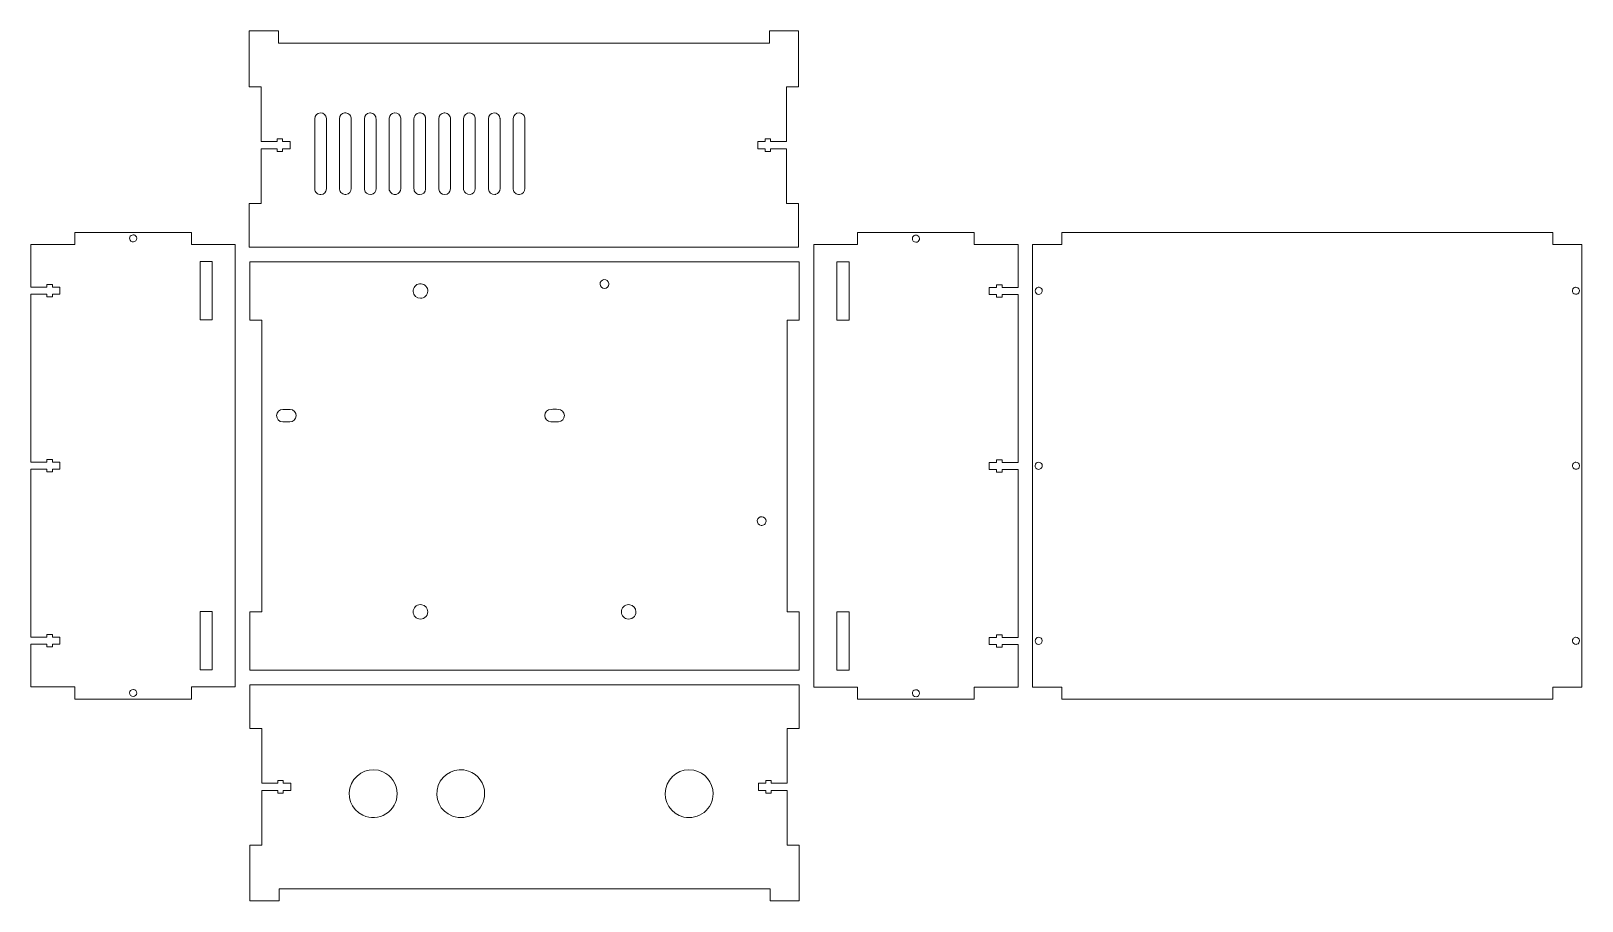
# Model space of a CAD drawing. Header units: inches. Extents: x -13.2 to 13.4, y -7.4 to 7.5.
import ezdxf

# ---------------------------------------------------------------- set-up
doc = ezdxf.new("R2010")
doc.units = ezdxf.units.IN
doc.header["$MEASUREMENT"] = 0
doc.layers.add('Layer 1', color=7, linetype='Continuous')

msp = doc.modelspace()

# ---------------------------------------------------------------- linework, layer by layer
at = {"layer": 'Layer 1', "lineweight": 0}
for points, knots in [([(-9.255, 5.451), (-9.255, 5.451), (-8.982, 5.451), (-8.982, 5.451), (-8.982, 5.451), (-8.982, 5.451), (-8.982, 5.45), (-8.982, 5.45), (-8.982, 5.45), (-8.982, 5.45), (-8.982, 5.404), (-8.982, 5.404), (-8.982, 5.404), (-8.982, 5.404), (-8.89, 5.404), (-8.89, 5.404), (-8.89, 5.404), (-8.89, 5.404), (-8.89, 5.404), (-8.89, 5.404), (-8.89, 5.404), (-8.89, 5.404), (-8.89, 5.451), (-8.89, 5.451), (-8.89, 5.451), (-8.89, 5.451), (-8.889, 5.451), (-8.889, 5.451), (-8.889, 5.451), (-8.889, 5.451), (-8.762, 5.451), (-8.762, 5.451), (-8.762, 5.451), (-8.762, 5.451), (-8.762, 5.569), (-8.762, 5.569), (-8.762, 5.569), (-8.762, 5.569), (-8.762, 5.573), (-8.762, 5.573), (-8.762, 5.573), (-8.762, 5.573), (-8.89, 5.573), (-8.89, 5.573), (-8.89, 5.573), (-8.89, 5.573), (-8.89, 5.619), (-8.89, 5.619), (-8.89, 5.619), (-8.89, 5.619), (-8.892, 5.619), (-8.892, 5.619), (-8.892, 5.619), (-8.892, 5.619), (-8.981, 5.619), (-8.981, 5.619), (-8.981, 5.619), (-8.981, 5.619), (-8.982, 5.619), (-8.982, 5.619), (-8.982, 5.619), (-8.982, 5.619), (-8.982, 5.573), (-8.982, 5.573), (-8.982, 5.573), (-8.982, 5.573), (-8.982, 5.573), (-8.982, 5.573), (-8.982, 5.573), (-8.982, 5.573), (-9.255, 5.573), (-9.255, 5.573), (-9.255, 5.573), (-9.255, 5.573), (-9.255, 5.573), (-9.255, 5.573), (-9.255, 5.573), (-9.255, 5.573), (-9.255, 6.512), (-9.255, 6.512), (-9.255, 6.512), (-9.255, 6.512), (-9.462, 6.512), (-9.462, 6.512), (-9.462, 6.512), (-9.462, 6.512), (-9.462, 6.512), (-9.462, 6.512), (-9.462, 6.512), (-9.462, 6.512), (-9.462, 7.469), (-9.462, 7.469), (-9.462, 7.469), (-9.462, 7.469), (-9.462, 7.469), (-9.462, 7.469), (-9.462, 7.469), (-9.462, 7.469), (-8.962, 7.469), (-8.962, 7.469), (-8.962, 7.469), (-8.962, 7.469), (-8.962, 7.469), (-8.962, 7.469), (-8.962, 7.469), (-8.962, 7.469), (-8.962, 7.262), (-8.962, 7.262), (-8.962, 7.262), (-8.962, 7.262), (-8.962, 7.262), (-8.962, 7.262), (-8.962, 7.262), (-8.962, 7.262), (-0.548, 7.262), (-0.548, 7.262), (-0.548, 7.262), (-0.548, 7.262), (-0.548, 7.469), (-0.548, 7.469), (-0.548, 7.469), (-0.548, 7.469), (-0.048, 7.469), (-0.048, 7.469), (-0.048, 7.469), (-0.048, 7.469), (-0.048, 7.467), (-0.048, 7.467), (-0.048, 7.467), (-0.048, 7.467), (-0.048, 6.546), (-0.048, 6.546), (-0.048, 6.546), (-0.048, 6.546), (-0.048, 6.512), (-0.048, 6.512), (-0.048, 6.512), (-0.048, 6.512), (-0.255, 6.512), (-0.255, 6.512), (-0.255, 6.512), (-0.255, 6.512), (-0.255, 6.478), (-0.255, 6.478), (-0.255, 6.478), (-0.255, 6.478), (-0.255, 5.575), (-0.255, 5.575), (-0.255, 5.575), (-0.255, 5.575), (-0.255, 5.573), (-0.255, 5.573), (-0.255, 5.573), (-0.255, 5.573), (-0.527, 5.573), (-0.527, 5.573), (-0.527, 5.573), (-0.527, 5.573), (-0.529, 5.573), (-0.529, 5.573), (-0.529, 5.573), (-0.529, 5.573), (-0.529, 5.619), (-0.529, 5.619), (-0.529, 5.619), (-0.529, 5.619), (-0.621, 5.619), (-0.621, 5.619), (-0.621, 5.619), (-0.621, 5.619), (-0.621, 5.619), (-0.621, 5.619), (-0.621, 5.619), (-0.621, 5.619), (-0.621, 5.573), (-0.621, 5.573), (-0.621, 5.573), (-0.621, 5.573), (-0.621, 5.573), (-0.621, 5.573), (-0.621, 5.573), (-0.621, 5.573), (-0.743, 5.573), (-0.743, 5.573), (-0.743, 5.573), (-0.743, 5.573), (-0.748, 5.573), (-0.748, 5.573), (-0.748, 5.573), (-0.748, 5.573), (-0.748, 5.451), (-0.748, 5.451), (-0.748, 5.451), (-0.706, 5.45), (-0.663, 5.45), (-0.621, 5.451), (-0.621, 5.451), (-0.621, 5.451), (-0.621, 5.45), (-0.621, 5.45), (-0.621, 5.45), (-0.621, 5.45), (-0.621, 5.404), (-0.621, 5.404), (-0.621, 5.404), (-0.621, 5.404), (-0.621, 5.404), (-0.621, 5.404), (-0.621, 5.404), (-0.621, 5.404), (-0.529, 5.404), (-0.529, 5.404), (-0.529, 5.404), (-0.529, 5.42), (-0.529, 5.435), (-0.529, 5.451), (-0.529, 5.451), (-0.529, 5.451), (-0.528, 5.451), (-0.528, 5.451), (-0.528, 5.451), (-0.528, 5.451), (-0.255, 5.451), (-0.255, 5.451), (-0.255, 5.451), (-0.255, 5.451), (-0.255, 5.449), (-0.255, 5.449), (-0.255, 5.449), (-0.255, 5.449), (-0.255, 4.549), (-0.255, 4.549), (-0.255, 4.549), (-0.255, 4.549), (-0.255, 4.512), (-0.255, 4.512), (-0.255, 4.512), (-0.255, 4.512), (-0.048, 4.512), (-0.048, 4.512), (-0.048, 4.512), (-0.048, 4.512), (-0.048, 3.762), (-0.048, 3.762), (-0.048, 3.762), (-0.048, 3.762), (-0.071, 3.762), (-0.071, 3.762), (-0.071, 3.762), (-0.071, 3.762), (-9.462, 3.762), (-9.462, 3.762), (-9.462, 3.762), (-9.462, 3.762), (-9.462, 3.762), (-9.462, 3.762), (-9.462, 3.762), (-9.462, 3.762), (-9.462, 4.512), (-9.462, 4.512), (-9.462, 4.512), (-9.462, 4.512), (-9.462, 4.512), (-9.462, 4.512), (-9.462, 4.512), (-9.462, 4.512), (-9.256, 4.512), (-9.256, 4.512), (-9.256, 4.512), (-9.256, 4.512), (-9.255, 4.512), (-9.255, 4.512), (-9.255, 4.512), (-9.255, 4.512), (-9.255, 5.44), (-9.255, 5.44), (-9.255, 5.44), (-9.255, 5.44), (-9.255, 5.451), (-9.255, 5.451)], [0, 0, 0, 0, 0.014085, 0.014085, 0.014085, 0.014085, 0.028169, 0.028169, 0.028169, 0.028169, 0.042254, 0.042254, 0.042254, 0.042254, 0.056338, 0.056338, 0.056338, 0.056338, 0.070423, 0.070423, 0.070423, 0.070423, 0.084507, 0.084507, 0.084507, 0.084507, 0.098592, 0.098592, 0.098592, 0.098592, 0.112676, 0.112676, 0.112676, 0.112676, 0.126761, 0.126761, 0.126761, 0.126761, 0.140845, 0.140845, 0.140845, 0.140845, 0.15493, 0.15493, 0.15493, 0.15493, 0.169014, 0.169014, 0.169014, 0.169014, 0.183099, 0.183099, 0.183099, 0.183099, 0.197183, 0.197183, 0.197183, 0.197183, 0.211268, 0.211268, 0.211268, 0.211268, 0.225352, 0.225352, 0.225352, 0.225352, 0.239437, 0.239437, 0.239437, 0.239437, 0.253521, 0.253521, 0.253521, 0.253521, 0.267606, 0.267606, 0.267606, 0.267606, 0.28169, 0.28169, 0.28169, 0.28169, 0.295775, 0.295775, 0.295775, 0.295775, 0.309859, 0.309859, 0.309859, 0.309859, 0.323944, 0.323944, 0.323944, 0.323944, 0.338028, 0.338028, 0.338028, 0.338028, 0.352113, 0.352113, 0.352113, 0.352113, 0.366197, 0.366197, 0.366197, 0.366197, 0.380282, 0.380282, 0.380282, 0.380282, 0.394366, 0.394366, 0.394366, 0.394366, 0.408451, 0.408451, 0.408451, 0.408451, 0.422535, 0.422535, 0.422535, 0.422535, 0.43662, 0.43662, 0.43662, 0.43662, 0.450704, 0.450704, 0.450704, 0.450704, 0.464789, 0.464789, 0.464789, 0.464789, 0.478873, 0.478873, 0.478873, 0.478873, 0.492958, 0.492958, 0.492958, 0.492958, 0.507042, 0.507042, 0.507042, 0.507042, 0.521127, 0.521127, 0.521127, 0.521127, 0.535211, 0.535211, 0.535211, 0.535211, 0.549296, 0.549296, 0.549296, 0.549296, 0.56338, 0.56338, 0.56338, 0.56338, 0.577465, 0.577465, 0.577465, 0.577465, 0.591549, 0.591549, 0.591549, 0.591549, 0.605634, 0.605634, 0.605634, 0.605634, 0.619718, 0.619718, 0.619718, 0.619718, 0.633803, 0.633803, 0.633803, 0.633803, 0.647887, 0.647887, 0.647887, 0.647887, 0.661972, 0.661972, 0.661972, 0.661972, 0.676056, 0.676056, 0.676056, 0.676056, 0.690141, 0.690141, 0.690141, 0.690141, 0.704225, 0.704225, 0.704225, 0.704225, 0.71831, 0.71831, 0.71831, 0.71831, 0.732394, 0.732394, 0.732394, 0.732394, 0.746479, 0.746479, 0.746479, 0.746479, 0.760563, 0.760563, 0.760563, 0.760563, 0.774648, 0.774648, 0.774648, 0.774648, 0.788732, 0.788732, 0.788732, 0.788732, 0.802817, 0.802817, 0.802817, 0.802817, 0.816901, 0.816901, 0.816901, 0.816901, 0.830986, 0.830986, 0.830986, 0.830986, 0.84507, 0.84507, 0.84507, 0.84507, 0.859155, 0.859155, 0.859155, 0.859155, 0.873239, 0.873239, 0.873239, 0.873239, 0.887324, 0.887324, 0.887324, 0.887324, 0.901408, 0.901408, 0.901408, 0.901408, 0.915493, 0.915493, 0.915493, 0.915493, 0.929577, 0.929577, 0.929577, 0.929577, 0.943662, 0.943662, 0.943662, 0.943662, 0.957746, 0.957746, 0.957746, 0.957746, 0.971831, 0.971831, 0.971831, 0.971831, 1, 1, 1, 1]), ([(-8.339, 5.965), (-8.339, 5.965), (-8.339, 4.785), (-8.339, 4.785), (-8.339, 4.785), (-8.339, 4.785), (-8.339, 4.761), (-8.339, 4.761), (-8.339, 4.761), (-8.338, 4.735), (-8.326, 4.71), (-8.307, 4.692), (-8.307, 4.692), (-8.288, 4.674), (-8.262, 4.664), (-8.235, 4.665), (-8.235, 4.665), (-8.182, 4.667), (-8.14, 4.71), (-8.139, 4.763), (-8.139, 4.763), (-8.139, 4.763), (-8.139, 4.77), (-8.139, 4.77), (-8.139, 4.77), (-8.139, 4.77), (-8.139, 5.96), (-8.139, 5.96), (-8.139, 5.96), (-8.139, 5.963), (-8.139, 5.967), (-8.139, 5.97), (-8.139, 5.97), (-8.142, 6.024), (-8.187, 6.066), (-8.241, 6.065), (-8.241, 6.065), (-8.296, 6.064), (-8.339, 6.02), (-8.339, 5.965)], [0, 0, 0, 0, 0.090909, 0.090909, 0.090909, 0.090909, 0.181818, 0.181818, 0.181818, 0.181818, 0.272727, 0.272727, 0.272727, 0.272727, 0.363636, 0.363636, 0.363636, 0.363636, 0.454545, 0.454545, 0.454545, 0.454545, 0.545455, 0.545455, 0.545455, 0.545455, 0.636364, 0.636364, 0.636364, 0.636364, 0.727273, 0.727273, 0.727273, 0.727273, 0.818182, 0.818182, 0.818182, 0.818182, 1, 1, 1, 1]), ([(-7.914, 5.965), (-7.914, 5.965), (-7.914, 4.785), (-7.914, 4.785), (-7.914, 4.785), (-7.915, 4.775), (-7.915, 4.765), (-7.914, 4.755), (-7.914, 4.755), (-7.911, 4.729), (-7.898, 4.704), (-7.877, 4.688), (-7.877, 4.688), (-7.857, 4.671), (-7.831, 4.663), (-7.804, 4.666), (-7.804, 4.666), (-7.751, 4.671), (-7.711, 4.717), (-7.714, 4.77), (-7.714, 4.77), (-7.714, 4.77), (-7.714, 5.96), (-7.714, 5.96), (-7.714, 5.96), (-7.714, 5.96), (-7.714, 5.967), (-7.714, 5.967), (-7.714, 5.967), (-7.714, 5.967), (-7.714, 5.97), (-7.714, 5.97), (-7.714, 5.97), (-7.714, 5.97), (-7.715, 5.973), (-7.715, 5.973), (-7.715, 5.973), (-7.715, 5.973), (-7.715, 5.979), (-7.715, 5.979), (-7.715, 5.979), (-7.719, 6.006), (-7.733, 6.029), (-7.754, 6.045), (-7.754, 6.045), (-7.775, 6.061), (-7.802, 6.068), (-7.828, 6.064), (-7.828, 6.064), (-7.878, 6.057), (-7.914, 6.015), (-7.914, 5.965)], [0, 0, 0, 0, 0.071429, 0.071429, 0.071429, 0.071429, 0.142857, 0.142857, 0.142857, 0.142857, 0.214286, 0.214286, 0.214286, 0.214286, 0.285714, 0.285714, 0.285714, 0.285714, 0.357143, 0.357143, 0.357143, 0.357143, 0.428571, 0.428571, 0.428571, 0.428571, 0.5, 0.5, 0.5, 0.5, 0.571429, 0.571429, 0.571429, 0.571429, 0.642857, 0.642857, 0.642857, 0.642857, 0.714286, 0.714286, 0.714286, 0.714286, 0.785714, 0.785714, 0.785714, 0.785714, 0.857143, 0.857143, 0.857143, 0.857143, 1, 1, 1, 1]), ([(-7.489, 5.965), (-7.489, 5.965), (-7.489, 4.785), (-7.489, 4.785), (-7.489, 4.785), (-7.49, 4.773), (-7.49, 4.761), (-7.488, 4.749), (-7.488, 4.749), (-7.479, 4.697), (-7.432, 4.661), (-7.379, 4.666), (-7.379, 4.666), (-7.379, 4.666), (-7.373, 4.666), (-7.373, 4.666), (-7.373, 4.666), (-7.323, 4.675), (-7.287, 4.719), (-7.289, 4.77), (-7.289, 4.77), (-7.289, 4.77), (-7.289, 5.96), (-7.289, 5.96), (-7.289, 5.96), (-7.288, 5.987), (-7.297, 6.013), (-7.315, 6.033), (-7.315, 6.033), (-7.333, 6.052), (-7.358, 6.064), (-7.385, 6.065), (-7.385, 6.065), (-7.389, 6.065), (-7.393, 6.065), (-7.397, 6.065), (-7.397, 6.065), (-7.449, 6.061), (-7.489, 6.017), (-7.489, 5.965)], [0, 0, 0, 0, 0.090909, 0.090909, 0.090909, 0.090909, 0.181818, 0.181818, 0.181818, 0.181818, 0.272727, 0.272727, 0.272727, 0.272727, 0.363636, 0.363636, 0.363636, 0.363636, 0.454545, 0.454545, 0.454545, 0.454545, 0.545455, 0.545455, 0.545455, 0.545455, 0.636364, 0.636364, 0.636364, 0.636364, 0.727273, 0.727273, 0.727273, 0.727273, 0.818182, 0.818182, 0.818182, 0.818182, 1, 1, 1, 1]), ([(-7.064, 5.965), (-7.064, 5.965), (-7.064, 4.785), (-7.064, 4.785), (-7.064, 4.785), (-7.065, 4.773), (-7.065, 4.761), (-7.063, 4.749), (-7.063, 4.749), (-7.062, 4.745), (-7.061, 4.741), (-7.06, 4.737), (-7.06, 4.737), (-7.045, 4.687), (-6.994, 4.656), (-6.942, 4.668), (-6.942, 4.668), (-6.895, 4.678), (-6.862, 4.722), (-6.864, 4.77), (-6.864, 4.77), (-6.864, 4.77), (-6.864, 5.96), (-6.864, 5.96), (-6.864, 5.96), (-6.864, 5.96), (-6.864, 5.967), (-6.864, 5.967), (-6.864, 5.967), (-6.864, 5.967), (-6.864, 5.97), (-6.864, 5.97), (-6.864, 5.97), (-6.864, 5.97), (-6.865, 5.973), (-6.865, 5.973), (-6.865, 5.973), (-6.869, 6.028), (-6.917, 6.069), (-6.972, 6.065), (-6.972, 6.065), (-6.972, 6.065), (-6.978, 6.064), (-6.978, 6.064), (-6.978, 6.064), (-7.023, 6.058), (-7.058, 6.022), (-7.063, 5.977), (-7.063, 5.977), (-7.064, 5.975), (-7.064, 5.973), (-7.064, 5.971), (-7.064, 5.971), (-7.064, 5.969), (-7.064, 5.967), (-7.064, 5.965)], [0, 0, 0, 0, 0.066667, 0.066667, 0.066667, 0.066667, 0.133333, 0.133333, 0.133333, 0.133333, 0.2, 0.2, 0.2, 0.2, 0.266667, 0.266667, 0.266667, 0.266667, 0.333333, 0.333333, 0.333333, 0.333333, 0.4, 0.4, 0.4, 0.4, 0.466667, 0.466667, 0.466667, 0.466667, 0.533333, 0.533333, 0.533333, 0.533333, 0.6, 0.6, 0.6, 0.6, 0.666667, 0.666667, 0.666667, 0.666667, 0.733333, 0.733333, 0.733333, 0.733333, 0.8, 0.8, 0.8, 0.8, 0.866667, 0.866667, 0.866667, 0.866667, 1, 1, 1, 1]), ([(-6.439, 4.765), (-6.439, 4.765), (-6.439, 5.945), (-6.439, 5.945), (-6.439, 5.945), (-6.438, 5.959), (-6.439, 5.973), (-6.442, 5.987), (-6.442, 5.987), (-6.442, 5.987), (-6.443, 5.993), (-6.443, 5.993), (-6.443, 5.993), (-6.443, 5.993), (-6.445, 5.999), (-6.445, 5.999), (-6.445, 5.999), (-6.446, 6.003), (-6.448, 6.006), (-6.45, 6.01), (-6.45, 6.01), (-6.462, 6.034), (-6.482, 6.052), (-6.508, 6.06), (-6.508, 6.06), (-6.533, 6.069), (-6.56, 6.067), (-6.584, 6.055), (-6.584, 6.055), (-6.619, 6.037), (-6.641, 6), (-6.639, 5.96), (-6.639, 5.96), (-6.639, 5.96), (-6.639, 4.77), (-6.639, 4.77), (-6.639, 4.77), (-6.64, 4.744), (-6.631, 4.717), (-6.613, 4.698), (-6.613, 4.698), (-6.595, 4.678), (-6.57, 4.666), (-6.543, 4.665), (-6.543, 4.665), (-6.489, 4.663), (-6.443, 4.705), (-6.439, 4.759), (-6.439, 4.759), (-6.439, 4.761), (-6.439, 4.763), (-6.439, 4.765)], [0, 0, 0, 0, 0.071429, 0.071429, 0.071429, 0.071429, 0.142857, 0.142857, 0.142857, 0.142857, 0.214286, 0.214286, 0.214286, 0.214286, 0.285714, 0.285714, 0.285714, 0.285714, 0.357143, 0.357143, 0.357143, 0.357143, 0.428571, 0.428571, 0.428571, 0.428571, 0.5, 0.5, 0.5, 0.5, 0.571429, 0.571429, 0.571429, 0.571429, 0.642857, 0.642857, 0.642857, 0.642857, 0.714286, 0.714286, 0.714286, 0.714286, 0.785714, 0.785714, 0.785714, 0.785714, 0.857143, 0.857143, 0.857143, 0.857143, 1, 1, 1, 1]), ([(-6.214, 5.965), (-6.214, 5.965), (-6.214, 4.785), (-6.214, 4.785), (-6.214, 4.785), (-6.215, 4.775), (-6.214, 4.765), (-6.214, 4.755), (-6.214, 4.755), (-6.208, 4.702), (-6.163, 4.663), (-6.11, 4.665), (-6.11, 4.665), (-6.057, 4.667), (-6.015, 4.71), (-6.014, 4.763), (-6.014, 4.763), (-6.014, 4.763), (-6.014, 4.77), (-6.014, 4.77), (-6.014, 4.77), (-6.014, 4.77), (-6.014, 5.96), (-6.014, 5.96), (-6.014, 5.96), (-6.013, 5.987), (-6.022, 6.013), (-6.04, 6.033), (-6.04, 6.033), (-6.058, 6.052), (-6.083, 6.064), (-6.11, 6.065), (-6.11, 6.065), (-6.11, 6.065), (-6.116, 6.065), (-6.116, 6.065), (-6.116, 6.065), (-6.116, 6.065), (-6.122, 6.065), (-6.122, 6.065), (-6.122, 6.065), (-6.174, 6.061), (-6.214, 6.017), (-6.214, 5.965)], [0, 0, 0, 0, 0.083333, 0.083333, 0.083333, 0.083333, 0.166667, 0.166667, 0.166667, 0.166667, 0.25, 0.25, 0.25, 0.25, 0.333333, 0.333333, 0.333333, 0.333333, 0.416667, 0.416667, 0.416667, 0.416667, 0.5, 0.5, 0.5, 0.5, 0.583333, 0.583333, 0.583333, 0.583333, 0.666667, 0.666667, 0.666667, 0.666667, 0.75, 0.75, 0.75, 0.75, 0.833333, 0.833333, 0.833333, 0.833333, 1, 1, 1, 1]), ([(-5.789, 5.965), (-5.789, 5.965), (-5.789, 4.785), (-5.789, 4.785), (-5.789, 4.785), (-5.79, 4.773), (-5.79, 4.761), (-5.788, 4.749), (-5.788, 4.749), (-5.779, 4.697), (-5.732, 4.661), (-5.679, 4.666), (-5.679, 4.666), (-5.626, 4.671), (-5.587, 4.717), (-5.589, 4.77), (-5.589, 4.77), (-5.589, 4.77), (-5.589, 5.96), (-5.589, 5.96), (-5.589, 5.96), (-5.588, 5.987), (-5.597, 6.013), (-5.615, 6.032), (-5.615, 6.032), (-5.633, 6.052), (-5.659, 6.064), (-5.685, 6.065), (-5.685, 6.065), (-5.74, 6.067), (-5.786, 6.026), (-5.789, 5.971), (-5.789, 5.971), (-5.789, 5.969), (-5.789, 5.967), (-5.789, 5.965)], [0, 0, 0, 0, 0.1, 0.1, 0.1, 0.1, 0.2, 0.2, 0.2, 0.2, 0.3, 0.3, 0.3, 0.3, 0.4, 0.4, 0.4, 0.4, 0.5, 0.5, 0.5, 0.5, 0.6, 0.6, 0.6, 0.6, 0.7, 0.7, 0.7, 0.7, 0.8, 0.8, 0.8, 0.8, 1, 1, 1, 1]), ([(-5.364, 5.965), (-5.364, 5.965), (-5.364, 4.785), (-5.364, 4.785), (-5.364, 4.785), (-5.365, 4.775), (-5.365, 4.765), (-5.364, 4.755), (-5.364, 4.755), (-5.358, 4.7), (-5.309, 4.66), (-5.254, 4.666), (-5.254, 4.666), (-5.254, 4.666), (-5.248, 4.666), (-5.248, 4.666), (-5.248, 4.666), (-5.248, 4.666), (-5.242, 4.668), (-5.242, 4.668), (-5.242, 4.668), (-5.242, 4.668), (-5.237, 4.669), (-5.237, 4.669), (-5.237, 4.669), (-5.192, 4.682), (-5.162, 4.724), (-5.164, 4.77), (-5.164, 4.77), (-5.164, 4.77), (-5.164, 5.96), (-5.164, 5.96), (-5.164, 5.96), (-5.164, 5.964), (-5.164, 5.969), (-5.165, 5.973), (-5.165, 5.973), (-5.169, 6.026), (-5.213, 6.066), (-5.266, 6.065), (-5.266, 6.065), (-5.321, 6.064), (-5.364, 6.02), (-5.364, 5.965)], [0, 0, 0, 0, 0.083333, 0.083333, 0.083333, 0.083333, 0.166667, 0.166667, 0.166667, 0.166667, 0.25, 0.25, 0.25, 0.25, 0.333333, 0.333333, 0.333333, 0.333333, 0.416667, 0.416667, 0.416667, 0.416667, 0.5, 0.5, 0.5, 0.5, 0.583333, 0.583333, 0.583333, 0.583333, 0.666667, 0.666667, 0.666667, 0.666667, 0.75, 0.75, 0.75, 0.75, 0.833333, 0.833333, 0.833333, 0.833333, 1, 1, 1, 1]), ([(-4.939, 5.965), (-4.939, 5.965), (-4.939, 4.785), (-4.939, 4.785), (-4.939, 4.785), (-4.94, 4.775), (-4.94, 4.765), (-4.939, 4.755), (-4.939, 4.755), (-4.936, 4.729), (-4.923, 4.704), (-4.902, 4.688), (-4.902, 4.688), (-4.882, 4.671), (-4.856, 4.663), (-4.829, 4.666), (-4.829, 4.666), (-4.776, 4.671), (-4.737, 4.717), (-4.739, 4.77), (-4.739, 4.77), (-4.739, 4.77), (-4.739, 5.96), (-4.739, 5.96), (-4.739, 5.96), (-4.738, 5.987), (-4.747, 6.013), (-4.765, 6.033), (-4.765, 6.033), (-4.783, 6.052), (-4.808, 6.064), (-4.835, 6.065), (-4.835, 6.065), (-4.89, 6.067), (-4.936, 6.026), (-4.939, 5.971), (-4.939, 5.971), (-4.939, 5.969), (-4.939, 5.967), (-4.939, 5.965)], [0, 0, 0, 0, 0.090909, 0.090909, 0.090909, 0.090909, 0.181818, 0.181818, 0.181818, 0.181818, 0.272727, 0.272727, 0.272727, 0.272727, 0.363636, 0.363636, 0.363636, 0.363636, 0.454545, 0.454545, 0.454545, 0.454545, 0.545455, 0.545455, 0.545455, 0.545455, 0.636364, 0.636364, 0.636364, 0.636364, 0.727273, 0.727273, 0.727273, 0.727273, 0.818182, 0.818182, 0.818182, 0.818182, 1, 1, 1, 1]), ([(-13.202, -2.922), (-13.202, -2.922), (-12.928, -2.922), (-12.928, -2.922), (-12.928, -2.922), (-12.928, -2.922), (-12.928, -2.922), (-12.928, -2.922), (-12.928, -2.922), (-12.928, -2.922), (-12.928, -2.876), (-12.928, -2.876), (-12.928, -2.876), (-12.928, -2.876), (-12.836, -2.876), (-12.836, -2.876), (-12.836, -2.876), (-12.836, -2.876), (-12.836, -2.876), (-12.836, -2.876), (-12.836, -2.876), (-12.836, -2.876), (-12.836, -2.922), (-12.836, -2.922), (-12.836, -2.922), (-12.836, -2.922), (-12.709, -2.922), (-12.709, -2.922), (-12.709, -2.922), (-12.709, -2.922), (-12.709, -2.922), (-12.709, -2.922), (-12.709, -2.922), (-12.709, -2.922), (-12.709, -3.044), (-12.709, -3.044), (-12.709, -3.044), (-12.709, -3.044), (-12.832, -3.044), (-12.832, -3.044), (-12.832, -3.044), (-12.832, -3.044), (-12.836, -3.044), (-12.836, -3.044), (-12.836, -3.044), (-12.836, -3.044), (-12.836, -3.091), (-12.836, -3.091), (-12.836, -3.091), (-12.836, -3.091), (-12.928, -3.091), (-12.928, -3.091), (-12.928, -3.091), (-12.928, -3.091), (-12.928, -3.091), (-12.928, -3.091), (-12.928, -3.091), (-12.928, -3.091), (-12.928, -3.044), (-12.928, -3.044), (-12.928, -3.044), (-12.928, -3.044), (-12.928, -3.044), (-12.928, -3.044), (-12.928, -3.044), (-12.928, -3.044), (-13.202, -3.044), (-13.202, -3.044), (-13.202, -3.044), (-13.202, -3.044), (-13.202, -3.044), (-13.202, -3.044), (-13.202, -3.044), (-13.202, -3.044), (-13.202, -3.769), (-13.202, -3.769), (-13.202, -3.769), (-13.202, -3.769), (-13.202, -3.776), (-13.202, -3.776), (-13.202, -3.776), (-13.202, -3.776), (-12.452, -3.776), (-12.452, -3.776), (-12.452, -3.776), (-12.452, -3.776), (-12.452, -3.776), (-12.452, -3.776), (-12.452, -3.776), (-12.452, -3.776), (-12.452, -3.983), (-12.452, -3.983), (-12.452, -3.983), (-12.452, -3.983), (-12.452, -3.983), (-12.452, -3.983), (-12.452, -3.983), (-12.452, -3.983), (-10.452, -3.983), (-10.452, -3.983), (-10.452, -3.983), (-10.452, -3.983), (-10.452, -3.983), (-10.452, -3.983), (-10.452, -3.983), (-10.452, -3.983), (-10.452, -3.784), (-10.452, -3.784), (-10.452, -3.784), (-10.452, -3.784), (-10.452, -3.776), (-10.452, -3.776), (-10.452, -3.776), (-10.452, -3.776), (-9.702, -3.776), (-9.702, -3.776), (-9.702, -3.776), (-9.702, -3.776), (-9.702, -3.775), (-9.702, -3.775), (-9.702, -3.775), (-9.702, -3.775), (-9.702, 3.796), (-9.702, 3.796), (-9.702, 3.796), (-9.702, 3.796), (-9.702, 3.81), (-9.702, 3.81), (-9.702, 3.81), (-9.702, 3.81), (-10.451, 3.81), (-10.451, 3.81), (-10.451, 3.81), (-10.451, 3.81), (-10.452, 3.81), (-10.452, 3.81), (-10.452, 3.81), (-10.452, 3.81), (-10.452, 4.017), (-10.452, 4.017), (-10.452, 4.017), (-10.452, 4.017), (-10.452, 4.017), (-10.452, 4.017), (-10.452, 4.017), (-10.452, 4.017), (-12.451, 4.017), (-12.451, 4.017), (-12.451, 4.017), (-12.451, 4.017), (-12.452, 4.017), (-12.452, 4.017), (-12.452, 4.017), (-12.452, 4.017), (-12.452, 3.81), (-12.452, 3.81), (-12.452, 3.81), (-12.452, 3.81), (-12.452, 3.81), (-12.452, 3.81), (-12.452, 3.81), (-12.452, 3.81), (-13.201, 3.81), (-13.201, 3.81), (-13.201, 3.81), (-13.201, 3.81), (-13.202, 3.81), (-13.202, 3.81), (-13.202, 3.81), (-13.202, 3.81), (-13.202, 3.105), (-13.202, 3.105), (-13.202, 3.105), (-13.202, 3.105), (-13.202, 3.078), (-13.202, 3.078), (-13.202, 3.078), (-13.202, 3.078), (-12.928, 3.078), (-12.928, 3.078), (-12.928, 3.078), (-12.928, 3.078), (-12.928, 3.078), (-12.928, 3.078), (-12.928, 3.078), (-12.928, 3.078), (-12.928, 3.124), (-12.928, 3.124), (-12.928, 3.124), (-12.928, 3.124), (-12.925, 3.124), (-12.925, 3.124), (-12.925, 3.124), (-12.925, 3.124), (-12.836, 3.124), (-12.836, 3.124), (-12.836, 3.124), (-12.836, 3.124), (-12.836, 3.124), (-12.836, 3.124), (-12.836, 3.124), (-12.836, 3.124), (-12.836, 3.078), (-12.836, 3.078), (-12.836, 3.078), (-12.836, 3.078), (-12.836, 3.078), (-12.836, 3.078), (-12.836, 3.078), (-12.836, 3.078), (-12.709, 3.078), (-12.709, 3.078), (-12.709, 3.078), (-12.709, 3.078), (-12.709, 3.078), (-12.709, 3.078), (-12.709, 3.078), (-12.709, 3.078), (-12.709, 2.956), (-12.709, 2.956), (-12.709, 2.956), (-12.709, 2.956), (-12.709, 2.956), (-12.709, 2.956), (-12.709, 2.956), (-12.709, 2.956), (-12.836, 2.956), (-12.836, 2.956), (-12.836, 2.956), (-12.836, 2.956), (-12.836, 2.956), (-12.836, 2.956), (-12.836, 2.956), (-12.836, 2.956), (-12.836, 2.909), (-12.836, 2.909), (-12.836, 2.909), (-12.836, 2.909), (-12.836, 2.909), (-12.836, 2.909), (-12.836, 2.909), (-12.836, 2.909), (-12.928, 2.909), (-12.928, 2.909), (-12.928, 2.909), (-12.928, 2.925), (-12.928, 2.94), (-12.928, 2.956), (-12.928, 2.956), (-13.019, 2.957), (-13.11, 2.957), (-13.202, 2.956), (-13.202, 2.956), (-13.202, 2.956), (-13.202, 2.95), (-13.202, 2.95), (-13.202, 2.95), (-13.202, 2.95), (-13.202, 0.078), (-13.202, 0.078), (-13.202, 0.078), (-13.202, 0.078), (-13.202, 0.078), (-13.202, 0.078), (-13.202, 0.078), (-13.202, 0.078), (-12.928, 0.078), (-12.928, 0.078), (-12.928, 0.078), (-12.928, 0.078), (-12.928, 0.078), (-12.928, 0.078), (-12.928, 0.078), (-12.928, 0.078), (-12.928, 0.124), (-12.928, 0.124), (-12.928, 0.124), (-12.928, 0.124), (-12.927, 0.124), (-12.927, 0.124), (-12.927, 0.124), (-12.927, 0.124), (-12.836, 0.124), (-12.836, 0.124), (-12.836, 0.124), (-12.836, 0.124), (-12.836, 0.078), (-12.836, 0.078), (-12.836, 0.078), (-12.836, 0.078), (-12.836, 0.078), (-12.836, 0.078), (-12.836, 0.078), (-12.836, 0.078), (-12.709, 0.078), (-12.709, 0.078), (-12.709, 0.078), (-12.709, 0.078), (-12.709, -0.044), (-12.709, -0.044), (-12.709, -0.044), (-12.709, -0.044), (-12.709, -0.044), (-12.709, -0.044), (-12.709, -0.044), (-12.709, -0.044), (-12.835, -0.044), (-12.835, -0.044), (-12.835, -0.044), (-12.835, -0.044), (-12.836, -0.044), (-12.836, -0.044), (-12.836, -0.044), (-12.836, -0.044), (-12.836, -0.091), (-12.836, -0.091), (-12.836, -0.091), (-12.836, -0.091), (-12.836, -0.091), (-12.836, -0.091), (-12.836, -0.091), (-12.836, -0.091), (-12.928, -0.091), (-12.928, -0.091), (-12.928, -0.091), (-12.928, -0.091), (-12.928, -0.044), (-12.928, -0.044), (-12.928, -0.044), (-12.928, -0.044), (-12.929, -0.044), (-12.929, -0.044), (-12.929, -0.044), (-12.929, -0.044), (-13.202, -0.044), (-13.202, -0.044), (-13.202, -0.044), (-13.202, -0.044), (-13.202, -2.891), (-13.202, -2.891), (-13.202, -2.891), (-13.202, -2.891), (-13.202, -2.922), (-13.202, -2.922)], [0, 0, 0, 0, 0.011494, 0.011494, 0.011494, 0.011494, 0.022989, 0.022989, 0.022989, 0.022989, 0.034483, 0.034483, 0.034483, 0.034483, 0.045977, 0.045977, 0.045977, 0.045977, 0.057471, 0.057471, 0.057471, 0.057471, 0.068966, 0.068966, 0.068966, 0.068966, 0.08046, 0.08046, 0.08046, 0.08046, 0.091954, 0.091954, 0.091954, 0.091954, 0.103448, 0.103448, 0.103448, 0.103448, 0.114943, 0.114943, 0.114943, 0.114943, 0.126437, 0.126437, 0.126437, 0.126437, 0.137931, 0.137931, 0.137931, 0.137931, 0.149425, 0.149425, 0.149425, 0.149425, 0.16092, 0.16092, 0.16092, 0.16092, 0.172414, 0.172414, 0.172414, 0.172414, 0.183908, 0.183908, 0.183908, 0.183908, 0.195402, 0.195402, 0.195402, 0.195402, 0.206897, 0.206897, 0.206897, 0.206897, 0.218391, 0.218391, 0.218391, 0.218391, 0.229885, 0.229885, 0.229885, 0.229885, 0.241379, 0.241379, 0.241379, 0.241379, 0.252874, 0.252874, 0.252874, 0.252874, 0.264368, 0.264368, 0.264368, 0.264368, 0.275862, 0.275862, 0.275862, 0.275862, 0.287356, 0.287356, 0.287356, 0.287356, 0.298851, 0.298851, 0.298851, 0.298851, 0.310345, 0.310345, 0.310345, 0.310345, 0.321839, 0.321839, 0.321839, 0.321839, 0.333333, 0.333333, 0.333333, 0.333333, 0.344828, 0.344828, 0.344828, 0.344828, 0.356322, 0.356322, 0.356322, 0.356322, 0.367816, 0.367816, 0.367816, 0.367816, 0.37931, 0.37931, 0.37931, 0.37931, 0.390805, 0.390805, 0.390805, 0.390805, 0.402299, 0.402299, 0.402299, 0.402299, 0.413793, 0.413793, 0.413793, 0.413793, 0.425287, 0.425287, 0.425287, 0.425287, 0.436782, 0.436782, 0.436782, 0.436782, 0.448276, 0.448276, 0.448276, 0.448276, 0.45977, 0.45977, 0.45977, 0.45977, 0.471264, 0.471264, 0.471264, 0.471264, 0.482759, 0.482759, 0.482759, 0.482759, 0.494253, 0.494253, 0.494253, 0.494253, 0.505747, 0.505747, 0.505747, 0.505747, 0.517241, 0.517241, 0.517241, 0.517241, 0.528736, 0.528736, 0.528736, 0.528736, 0.54023, 0.54023, 0.54023, 0.54023, 0.551724, 0.551724, 0.551724, 0.551724, 0.563218, 0.563218, 0.563218, 0.563218, 0.574713, 0.574713, 0.574713, 0.574713, 0.586207, 0.586207, 0.586207, 0.586207, 0.597701, 0.597701, 0.597701, 0.597701, 0.609195, 0.609195, 0.609195, 0.609195, 0.62069, 0.62069, 0.62069, 0.62069, 0.632184, 0.632184, 0.632184, 0.632184, 0.643678, 0.643678, 0.643678, 0.643678, 0.655172, 0.655172, 0.655172, 0.655172, 0.666667, 0.666667, 0.666667, 0.666667, 0.678161, 0.678161, 0.678161, 0.678161, 0.689655, 0.689655, 0.689655, 0.689655, 0.701149, 0.701149, 0.701149, 0.701149, 0.712644, 0.712644, 0.712644, 0.712644, 0.724138, 0.724138, 0.724138, 0.724138, 0.735632, 0.735632, 0.735632, 0.735632, 0.747126, 0.747126, 0.747126, 0.747126, 0.758621, 0.758621, 0.758621, 0.758621, 0.770115, 0.770115, 0.770115, 0.770115, 0.781609, 0.781609, 0.781609, 0.781609, 0.793103, 0.793103, 0.793103, 0.793103, 0.804598, 0.804598, 0.804598, 0.804598, 0.816092, 0.816092, 0.816092, 0.816092, 0.827586, 0.827586, 0.827586, 0.827586, 0.83908, 0.83908, 0.83908, 0.83908, 0.850575, 0.850575, 0.850575, 0.850575, 0.862069, 0.862069, 0.862069, 0.862069, 0.873563, 0.873563, 0.873563, 0.873563, 0.885057, 0.885057, 0.885057, 0.885057, 0.896552, 0.896552, 0.896552, 0.896552, 0.908046, 0.908046, 0.908046, 0.908046, 0.91954, 0.91954, 0.91954, 0.91954, 0.931034, 0.931034, 0.931034, 0.931034, 0.942529, 0.942529, 0.942529, 0.942529, 0.954023, 0.954023, 0.954023, 0.954023, 0.965517, 0.965517, 0.965517, 0.965517, 0.977011, 0.977011, 0.977011, 0.977011, 1, 1, 1, 1]), ([(3.712, -2.926), (3.712, -2.926), (3.439, -2.926), (3.439, -2.926), (3.439, -2.926), (3.439, -2.926), (3.438, -2.926), (3.438, -2.926), (3.438, -2.926), (3.438, -2.926), (3.438, -2.88), (3.438, -2.88), (3.438, -2.88), (3.438, -2.88), (3.347, -2.88), (3.347, -2.88), (3.347, -2.88), (3.347, -2.88), (3.346, -2.881), (3.346, -2.881), (3.346, -2.881), (3.346, -2.881), (3.346, -2.926), (3.346, -2.926), (3.346, -2.926), (3.346, -2.926), (3.219, -2.926), (3.219, -2.926), (3.219, -2.926), (3.219, -2.926), (3.219, -2.927), (3.219, -2.927), (3.219, -2.927), (3.219, -2.927), (3.219, -3.048), (3.219, -3.048), (3.219, -3.048), (3.219, -3.048), (3.342, -3.048), (3.342, -3.048), (3.342, -3.048), (3.342, -3.048), (3.346, -3.049), (3.346, -3.049), (3.346, -3.049), (3.346, -3.049), (3.346, -3.095), (3.346, -3.095), (3.346, -3.095), (3.346, -3.095), (3.438, -3.095), (3.438, -3.095), (3.438, -3.095), (3.438, -3.095), (3.438, -3.095), (3.438, -3.095), (3.438, -3.095), (3.438, -3.095), (3.438, -3.049), (3.438, -3.049), (3.438, -3.049), (3.438, -3.049), (3.438, -3.048), (3.438, -3.048), (3.438, -3.048), (3.438, -3.048), (3.712, -3.048), (3.712, -3.048), (3.712, -3.048), (3.712, -3.048), (3.712, -3.048), (3.712, -3.048), (3.712, -3.048), (3.712, -3.048), (3.712, -3.773), (3.712, -3.773), (3.712, -3.773), (3.712, -3.773), (3.712, -3.78), (3.712, -3.78), (3.712, -3.78), (3.712, -3.78), (2.963, -3.78), (2.963, -3.78), (2.963, -3.78), (2.963, -3.78), (2.962, -3.78), (2.962, -3.78), (2.962, -3.78), (2.962, -3.78), (2.962, -3.987), (2.962, -3.987), (2.962, -3.987), (2.962, -3.987), (2.962, -3.987), (2.962, -3.987), (2.962, -3.987), (2.962, -3.987), (0.963, -3.987), (0.963, -3.987), (0.963, -3.987), (0.963, -3.987), (0.962, -3.987), (0.962, -3.987), (0.962, -3.987), (0.962, -3.987), (0.962, -3.788), (0.962, -3.788), (0.962, -3.788), (0.962, -3.788), (0.962, -3.78), (0.962, -3.78), (0.962, -3.78), (0.962, -3.78), (0.212, -3.78), (0.212, -3.78), (0.212, -3.78), (0.212, -3.78), (0.212, -3.78), (0.212, -3.78), (0.212, -3.78), (0.212, -3.78), (0.212, 3.791), (0.212, 3.791), (0.212, 3.791), (0.212, 3.791), (0.212, 3.806), (0.212, 3.806), (0.212, 3.806), (0.212, 3.806), (0.962, 3.806), (0.962, 3.806), (0.962, 3.806), (0.962, 3.806), (0.962, 3.806), (0.962, 3.806), (0.962, 3.806), (0.962, 3.806), (0.962, 4.012), (0.962, 4.012), (0.962, 4.012), (0.962, 4.012), (0.963, 4.013), (0.963, 4.013), (0.963, 4.013), (0.963, 4.013), (2.962, 4.013), (2.962, 4.013), (2.962, 4.013), (2.962, 4.013), (2.962, 4.013), (2.962, 4.013), (2.962, 4.013), (2.962, 4.013), (2.962, 3.806), (2.962, 3.806), (2.962, 3.806), (2.962, 3.806), (2.962, 3.806), (2.962, 3.806), (2.962, 3.806), (2.962, 3.806), (3.712, 3.806), (3.712, 3.806), (3.712, 3.806), (3.712, 3.806), (3.712, 3.805), (3.712, 3.805), (3.712, 3.805), (3.712, 3.805), (3.712, 3.101), (3.712, 3.101), (3.712, 3.101), (3.712, 3.101), (3.712, 3.074), (3.712, 3.074), (3.712, 3.074), (3.712, 3.074), (3.438, 3.074), (3.438, 3.074), (3.438, 3.074), (3.438, 3.074), (3.438, 3.074), (3.438, 3.074), (3.438, 3.074), (3.438, 3.074), (3.438, 3.119), (3.438, 3.119), (3.438, 3.119), (3.438, 3.119), (3.436, 3.12), (3.436, 3.12), (3.436, 3.12), (3.436, 3.12), (3.347, 3.12), (3.347, 3.12), (3.347, 3.12), (3.347, 3.12), (3.346, 3.119), (3.346, 3.119), (3.346, 3.119), (3.346, 3.119), (3.346, 3.074), (3.346, 3.074), (3.346, 3.074), (3.346, 3.074), (3.346, 3.074), (3.346, 3.074), (3.346, 3.074), (3.346, 3.074), (3.219, 3.074), (3.219, 3.074), (3.219, 3.074), (3.219, 3.074), (3.219, 3.073), (3.219, 3.073), (3.219, 3.073), (3.219, 3.073), (3.219, 2.952), (3.219, 2.952), (3.219, 2.952), (3.219, 2.952), (3.219, 2.952), (3.219, 2.952), (3.219, 2.952), (3.219, 2.952), (3.346, 2.952), (3.346, 2.952), (3.346, 2.952), (3.346, 2.952), (3.346, 2.951), (3.346, 2.951), (3.346, 2.951), (3.346, 2.951), (3.346, 2.905), (3.346, 2.905), (3.346, 2.905), (3.346, 2.905), (3.346, 2.905), (3.346, 2.905), (3.346, 2.905), (3.346, 2.905), (3.438, 2.905), (3.438, 2.905), (3.438, 2.905), (3.439, 2.92), (3.439, 2.936), (3.438, 2.951), (3.438, 2.951), (3.53, 2.952), (3.621, 2.952), (3.712, 2.952), (3.712, 2.952), (3.712, 2.952), (3.712, 2.946), (3.712, 2.946), (3.712, 2.946), (3.712, 2.946), (3.712, 0.074), (3.712, 0.074), (3.712, 0.074), (3.712, 0.074), (3.712, 0.074), (3.712, 0.074), (3.712, 0.074), (3.712, 0.074), (3.438, 0.074), (3.438, 0.074), (3.438, 0.074), (3.438, 0.074), (3.438, 0.074), (3.438, 0.074), (3.438, 0.074), (3.438, 0.074), (3.438, 0.119), (3.438, 0.119), (3.438, 0.119), (3.438, 0.119), (3.438, 0.12), (3.438, 0.12), (3.438, 0.12), (3.438, 0.12), (3.346, 0.12), (3.346, 0.12), (3.346, 0.12), (3.346, 0.12), (3.346, 0.074), (3.346, 0.074), (3.346, 0.074), (3.346, 0.074), (3.346, 0.074), (3.346, 0.074), (3.346, 0.074), (3.346, 0.074), (3.219, 0.074), (3.219, 0.074), (3.219, 0.074), (3.219, 0.074), (3.219, -0.048), (3.219, -0.048), (3.219, -0.048), (3.219, -0.048), (3.219, -0.048), (3.219, -0.048), (3.219, -0.048), (3.219, -0.048), (3.346, -0.048), (3.346, -0.048), (3.346, -0.048), (3.346, -0.048), (3.346, -0.049), (3.346, -0.049), (3.346, -0.049), (3.346, -0.049), (3.346, -0.095), (3.346, -0.095), (3.346, -0.095), (3.346, -0.095), (3.346, -0.095), (3.346, -0.095), (3.346, -0.095), (3.346, -0.095), (3.438, -0.095), (3.438, -0.095), (3.438, -0.095), (3.438, -0.095), (3.438, -0.049), (3.438, -0.049), (3.438, -0.049), (3.438, -0.049), (3.44, -0.048), (3.44, -0.048), (3.44, -0.048), (3.44, -0.048), (3.712, -0.048), (3.712, -0.048), (3.712, -0.048), (3.712, -0.048), (3.712, -2.895), (3.712, -2.895), (3.712, -2.895), (3.712, -2.895), (3.712, -2.926), (3.712, -2.926)], [0, 0, 0, 0, 0.011494, 0.011494, 0.011494, 0.011494, 0.022989, 0.022989, 0.022989, 0.022989, 0.034483, 0.034483, 0.034483, 0.034483, 0.045977, 0.045977, 0.045977, 0.045977, 0.057471, 0.057471, 0.057471, 0.057471, 0.068966, 0.068966, 0.068966, 0.068966, 0.08046, 0.08046, 0.08046, 0.08046, 0.091954, 0.091954, 0.091954, 0.091954, 0.103448, 0.103448, 0.103448, 0.103448, 0.114943, 0.114943, 0.114943, 0.114943, 0.126437, 0.126437, 0.126437, 0.126437, 0.137931, 0.137931, 0.137931, 0.137931, 0.149425, 0.149425, 0.149425, 0.149425, 0.16092, 0.16092, 0.16092, 0.16092, 0.172414, 0.172414, 0.172414, 0.172414, 0.183908, 0.183908, 0.183908, 0.183908, 0.195402, 0.195402, 0.195402, 0.195402, 0.206897, 0.206897, 0.206897, 0.206897, 0.218391, 0.218391, 0.218391, 0.218391, 0.229885, 0.229885, 0.229885, 0.229885, 0.241379, 0.241379, 0.241379, 0.241379, 0.252874, 0.252874, 0.252874, 0.252874, 0.264368, 0.264368, 0.264368, 0.264368, 0.275862, 0.275862, 0.275862, 0.275862, 0.287356, 0.287356, 0.287356, 0.287356, 0.298851, 0.298851, 0.298851, 0.298851, 0.310345, 0.310345, 0.310345, 0.310345, 0.321839, 0.321839, 0.321839, 0.321839, 0.333333, 0.333333, 0.333333, 0.333333, 0.344828, 0.344828, 0.344828, 0.344828, 0.356322, 0.356322, 0.356322, 0.356322, 0.367816, 0.367816, 0.367816, 0.367816, 0.37931, 0.37931, 0.37931, 0.37931, 0.390805, 0.390805, 0.390805, 0.390805, 0.402299, 0.402299, 0.402299, 0.402299, 0.413793, 0.413793, 0.413793, 0.413793, 0.425287, 0.425287, 0.425287, 0.425287, 0.436782, 0.436782, 0.436782, 0.436782, 0.448276, 0.448276, 0.448276, 0.448276, 0.45977, 0.45977, 0.45977, 0.45977, 0.471264, 0.471264, 0.471264, 0.471264, 0.482759, 0.482759, 0.482759, 0.482759, 0.494253, 0.494253, 0.494253, 0.494253, 0.505747, 0.505747, 0.505747, 0.505747, 0.517241, 0.517241, 0.517241, 0.517241, 0.528736, 0.528736, 0.528736, 0.528736, 0.54023, 0.54023, 0.54023, 0.54023, 0.551724, 0.551724, 0.551724, 0.551724, 0.563218, 0.563218, 0.563218, 0.563218, 0.574713, 0.574713, 0.574713, 0.574713, 0.586207, 0.586207, 0.586207, 0.586207, 0.597701, 0.597701, 0.597701, 0.597701, 0.609195, 0.609195, 0.609195, 0.609195, 0.62069, 0.62069, 0.62069, 0.62069, 0.632184, 0.632184, 0.632184, 0.632184, 0.643678, 0.643678, 0.643678, 0.643678, 0.655172, 0.655172, 0.655172, 0.655172, 0.666667, 0.666667, 0.666667, 0.666667, 0.678161, 0.678161, 0.678161, 0.678161, 0.689655, 0.689655, 0.689655, 0.689655, 0.701149, 0.701149, 0.701149, 0.701149, 0.712644, 0.712644, 0.712644, 0.712644, 0.724138, 0.724138, 0.724138, 0.724138, 0.735632, 0.735632, 0.735632, 0.735632, 0.747126, 0.747126, 0.747126, 0.747126, 0.758621, 0.758621, 0.758621, 0.758621, 0.770115, 0.770115, 0.770115, 0.770115, 0.781609, 0.781609, 0.781609, 0.781609, 0.793103, 0.793103, 0.793103, 0.793103, 0.804598, 0.804598, 0.804598, 0.804598, 0.816092, 0.816092, 0.816092, 0.816092, 0.827586, 0.827586, 0.827586, 0.827586, 0.83908, 0.83908, 0.83908, 0.83908, 0.850575, 0.850575, 0.850575, 0.850575, 0.862069, 0.862069, 0.862069, 0.862069, 0.873563, 0.873563, 0.873563, 0.873563, 0.885057, 0.885057, 0.885057, 0.885057, 0.896552, 0.896552, 0.896552, 0.896552, 0.908046, 0.908046, 0.908046, 0.908046, 0.91954, 0.91954, 0.91954, 0.91954, 0.931034, 0.931034, 0.931034, 0.931034, 0.942529, 0.942529, 0.942529, 0.942529, 0.954023, 0.954023, 0.954023, 0.954023, 0.965517, 0.965517, 0.965517, 0.965517, 0.977011, 0.977011, 0.977011, 0.977011, 1, 1, 1, 1]), ([(3.962, -3.778), (4.13, -3.778), (4.295, -3.778), (4.462, -3.778), (4.462, -3.778), (4.462, -3.778), (4.462, -3.985), (4.462, -3.985), (4.462, -3.985), (4.462, -3.985), (4.464, -3.985), (4.464, -3.985), (4.464, -3.985), (4.464, -3.985), (12.876, -3.985), (12.876, -3.985), (12.876, -3.985), (12.876, -3.985), (12.876, -3.985), (12.876, -3.985), (12.876, -3.985), (12.876, -3.985), (12.876, -3.778), (12.876, -3.778), (12.876, -3.778), (12.876, -3.778), (12.877, -3.778), (12.877, -3.778), (12.877, -3.778), (12.877, -3.778), (13.376, -3.778), (13.376, -3.778), (13.376, -3.778), (13.376, -3.778), (13.376, -3.767), (13.376, -3.767), (13.376, -3.767), (13.376, -3.767), (13.376, 3.808), (13.376, 3.808), (13.376, 3.808), (13.376, 3.808), (13.376, 3.808), (13.376, 3.808), (13.376, 3.808), (13.376, 3.808), (12.876, 3.808), (12.876, 3.808), (12.876, 3.808), (12.876, 3.808), (12.876, 4.015), (12.876, 4.015), (12.876, 4.015), (12.876, 4.015), (12.875, 4.015), (12.875, 4.015), (12.875, 4.015), (12.875, 4.015), (4.463, 4.015), (4.463, 4.015), (4.463, 4.015), (4.463, 4.015), (4.462, 4.015), (4.462, 4.015), (4.462, 4.015), (4.462, 4.015), (4.462, 3.808), (4.462, 3.808), (4.462, 3.808), (4.462, 3.808), (3.962, 3.808), (3.962, 3.808), (3.962, 3.808), (3.962, 3.808), (3.962, 3.806), (3.962, 3.806), (3.962, 3.806), (3.962, 3.806), (3.962, -3.702), (3.962, -3.702), (3.962, -3.702), (3.962, -3.702), (3.962, -3.778), (3.962, -3.778)], [0, 0, 0, 0, 0.045455, 0.045455, 0.045455, 0.045455, 0.090909, 0.090909, 0.090909, 0.090909, 0.136364, 0.136364, 0.136364, 0.136364, 0.181818, 0.181818, 0.181818, 0.181818, 0.227273, 0.227273, 0.227273, 0.227273, 0.272727, 0.272727, 0.272727, 0.272727, 0.318182, 0.318182, 0.318182, 0.318182, 0.363636, 0.363636, 0.363636, 0.363636, 0.409091, 0.409091, 0.409091, 0.409091, 0.454545, 0.454545, 0.454545, 0.454545, 0.5, 0.5, 0.5, 0.5, 0.545455, 0.545455, 0.545455, 0.545455, 0.590909, 0.590909, 0.590909, 0.590909, 0.636364, 0.636364, 0.636364, 0.636364, 0.681818, 0.681818, 0.681818, 0.681818, 0.727273, 0.727273, 0.727273, 0.727273, 0.772727, 0.772727, 0.772727, 0.772727, 0.818182, 0.818182, 0.818182, 0.818182, 0.863636, 0.863636, 0.863636, 0.863636, 0.909091, 0.909091, 0.909091, 0.909091, 1, 1, 1, 1]), ([(-11.452, 3.974), (-11.477, 3.974), (-11.5, 3.959), (-11.509, 3.935), (-11.509, 3.935), (-11.518, 3.911), (-11.511, 3.884), (-11.491, 3.867), (-11.491, 3.867), (-11.466, 3.846), (-11.429, 3.848), (-11.407, 3.872), (-11.407, 3.872), (-11.384, 3.897), (-11.385, 3.934), (-11.409, 3.957), (-11.409, 3.957), (-11.409, 3.957), (-11.411, 3.959), (-11.411, 3.959), (-11.411, 3.959), (-11.414, 3.962), (-11.418, 3.964), (-11.421, 3.966), (-11.421, 3.966), (-11.431, 3.972), (-11.441, 3.975), (-11.452, 3.974)], [0, 0, 0, 0, 0.125, 0.125, 0.125, 0.125, 0.25, 0.25, 0.25, 0.25, 0.375, 0.375, 0.375, 0.375, 0.5, 0.5, 0.5, 0.5, 0.625, 0.625, 0.625, 0.625, 0.75, 0.75, 0.75, 0.75, 1, 1, 1, 1]), ([(1.962, 3.97), (1.988, 3.97), (2.011, 3.954), (2.02, 3.93), (2.02, 3.93), (2.028, 3.906), (2.021, 3.879), (2.002, 3.863), (2.002, 3.863), (1.977, 3.841), (1.94, 3.843), (1.917, 3.868), (1.917, 3.868), (1.895, 3.892), (1.896, 3.93), (1.92, 3.953), (1.92, 3.953), (1.92, 3.953), (1.922, 3.955), (1.922, 3.955), (1.922, 3.955), (1.925, 3.957), (1.928, 3.96), (1.932, 3.962), (1.932, 3.962), (1.941, 3.967), (1.952, 3.97), (1.962, 3.97)], [0, 0, 0, 0, 0.125, 0.125, 0.125, 0.125, 0.25, 0.25, 0.25, 0.25, 0.375, 0.375, 0.375, 0.375, 0.5, 0.5, 0.5, 0.5, 0.625, 0.625, 0.625, 0.625, 0.75, 0.75, 0.75, 0.75, 1, 1, 1, 1]), ([(-10.098, 2.517), (-10.098, 2.517), (-10.305, 2.517), (-10.305, 2.517), (-10.305, 2.517), (-10.305, 2.517), (-10.305, 2.517), (-10.305, 2.517), (-10.305, 2.517), (-10.305, 2.517), (-10.305, 3.511), (-10.305, 3.511), (-10.305, 3.511), (-10.305, 3.511), (-10.305, 3.517), (-10.305, 3.517), (-10.305, 3.517), (-10.305, 3.517), (-10.098, 3.517), (-10.098, 3.517), (-10.098, 3.517), (-10.098, 3.517), (-10.098, 3.516), (-10.098, 3.516), (-10.098, 3.516), (-10.098, 3.516), (-10.098, 2.526), (-10.098, 2.526), (-10.098, 2.526), (-10.098, 2.526), (-10.098, 2.517), (-10.098, 2.517)], [0, 0, 0, 0, 0.111111, 0.111111, 0.111111, 0.111111, 0.222222, 0.222222, 0.222222, 0.222222, 0.333333, 0.333333, 0.333333, 0.333333, 0.444444, 0.444444, 0.444444, 0.444444, 0.555556, 0.555556, 0.555556, 0.555556, 0.666667, 0.666667, 0.666667, 0.666667, 0.777778, 0.777778, 0.777778, 0.777778, 1, 1, 1, 1]), ([(-9.451, 3.511), (-9.451, 3.511), (-0.118, 3.511), (-0.118, 3.511), (-0.118, 3.511), (-0.118, 3.511), (-0.037, 3.511), (-0.037, 3.511), (-0.037, 3.511), (-0.037, 3.511), (-0.037, 2.544), (-0.037, 2.544), (-0.037, 2.544), (-0.037, 2.544), (-0.037, 2.511), (-0.037, 2.511), (-0.037, 2.511), (-0.037, 2.511), (-0.244, 2.511), (-0.244, 2.511), (-0.244, 2.511), (-0.244, 2.511), (-0.244, -2.487), (-0.244, -2.487), (-0.244, -2.487), (-0.244, -2.487), (-0.244, -2.489), (-0.244, -2.489), (-0.244, -2.489), (-0.244, -2.489), (-0.037, -2.489), (-0.037, -2.489), (-0.037, -2.489), (-0.037, -2.489), (-0.037, -2.49), (-0.037, -2.49), (-0.037, -2.49), (-0.037, -2.49), (-0.037, -3.489), (-0.037, -3.489), (-0.037, -3.489), (-0.037, -3.489), (-0.058, -3.489), (-0.058, -3.489), (-0.058, -3.489), (-0.058, -3.489), (-9.431, -3.489), (-9.431, -3.489), (-9.431, -3.489), (-9.431, -3.489), (-9.451, -3.489), (-9.451, -3.489), (-9.451, -3.489), (-9.451, -3.489), (-9.451, -2.49), (-9.451, -2.49), (-9.451, -2.49), (-9.451, -2.49), (-9.451, -2.489), (-9.451, -2.489), (-9.451, -2.489), (-9.451, -2.489), (-9.244, -2.489), (-9.244, -2.489), (-9.244, -2.489), (-9.244, -2.489), (-9.244, -2.487), (-9.244, -2.487), (-9.244, -2.487), (-9.244, -2.487), (-9.244, 2.511), (-9.244, 2.511), (-9.244, 2.511), (-9.244, 2.511), (-9.451, 2.511), (-9.451, 2.511), (-9.451, 2.511), (-9.451, 2.511), (-9.451, 2.52), (-9.451, 2.52), (-9.451, 2.52), (-9.451, 2.52), (-9.451, 3.501), (-9.451, 3.501), (-9.451, 3.501), (-9.451, 3.501), (-9.451, 3.511), (-9.451, 3.511)], [0, 0, 0, 0, 0.043478, 0.043478, 0.043478, 0.043478, 0.086957, 0.086957, 0.086957, 0.086957, 0.130435, 0.130435, 0.130435, 0.130435, 0.173913, 0.173913, 0.173913, 0.173913, 0.217391, 0.217391, 0.217391, 0.217391, 0.26087, 0.26087, 0.26087, 0.26087, 0.304348, 0.304348, 0.304348, 0.304348, 0.347826, 0.347826, 0.347826, 0.347826, 0.391304, 0.391304, 0.391304, 0.391304, 0.434783, 0.434783, 0.434783, 0.434783, 0.478261, 0.478261, 0.478261, 0.478261, 0.521739, 0.521739, 0.521739, 0.521739, 0.565217, 0.565217, 0.565217, 0.565217, 0.608696, 0.608696, 0.608696, 0.608696, 0.652174, 0.652174, 0.652174, 0.652174, 0.695652, 0.695652, 0.695652, 0.695652, 0.73913, 0.73913, 0.73913, 0.73913, 0.782609, 0.782609, 0.782609, 0.782609, 0.826087, 0.826087, 0.826087, 0.826087, 0.869565, 0.869565, 0.869565, 0.869565, 0.913043, 0.913043, 0.913043, 0.913043, 1, 1, 1, 1]), ([(0.609, 2.513), (0.609, 2.513), (0.816, 2.513), (0.816, 2.513), (0.816, 2.513), (0.816, 2.513), (0.816, 2.513), (0.816, 2.513), (0.816, 2.513), (0.816, 2.513), (0.816, 3.507), (0.816, 3.507), (0.816, 3.507), (0.816, 3.507), (0.816, 3.513), (0.816, 3.513), (0.816, 3.513), (0.816, 3.513), (0.609, 3.513), (0.609, 3.513), (0.609, 3.513), (0.609, 3.513), (0.609, 3.511), (0.609, 3.511), (0.609, 3.511), (0.609, 3.511), (0.609, 2.521), (0.609, 2.521), (0.609, 2.521), (0.609, 2.521), (0.609, 2.513), (0.609, 2.513)], [0, 0, 0, 0, 0.111111, 0.111111, 0.111111, 0.111111, 0.222222, 0.222222, 0.222222, 0.222222, 0.333333, 0.333333, 0.333333, 0.333333, 0.444444, 0.444444, 0.444444, 0.444444, 0.555556, 0.555556, 0.555556, 0.555556, 0.666667, 0.666667, 0.666667, 0.666667, 0.777778, 0.777778, 0.777778, 0.777778, 1, 1, 1, 1]), ([(-3.3, 3.131), (-3.3, 3.091), (-3.332, 3.058), (-3.373, 3.056), (-3.373, 3.056), (-3.413, 3.055), (-3.447, 3.086), (-3.45, 3.126), (-3.45, 3.126), (-3.453, 3.166), (-3.423, 3.201), (-3.383, 3.206), (-3.383, 3.206), (-3.343, 3.21), (-3.306, 3.181), (-3.301, 3.141), (-3.301, 3.141), (-3.301, 3.138), (-3.3, 3.135), (-3.3, 3.131)], [0, 0, 0, 0, 0.166667, 0.166667, 0.166667, 0.166667, 0.333333, 0.333333, 0.333333, 0.333333, 0.5, 0.5, 0.5, 0.5, 0.666667, 0.666667, 0.666667, 0.666667, 1, 1, 1, 1]), ([(-6.403, 3.011), (-6.403, 2.978), (-6.417, 2.946), (-6.44, 2.922), (-6.44, 2.922), (-6.464, 2.899), (-6.496, 2.886), (-6.529, 2.886), (-6.529, 2.886), (-6.595, 2.887), (-6.648, 2.937), (-6.653, 3.002), (-6.653, 3.002), (-6.658, 3.069), (-6.609, 3.128), (-6.542, 3.135), (-6.542, 3.135), (-6.474, 3.143), (-6.413, 3.095), (-6.404, 3.028), (-6.404, 3.028), (-6.404, 3.022), (-6.403, 3.017), (-6.403, 3.011)], [0, 0, 0, 0, 0.142857, 0.142857, 0.142857, 0.142857, 0.285714, 0.285714, 0.285714, 0.285714, 0.428571, 0.428571, 0.428571, 0.428571, 0.571429, 0.571429, 0.571429, 0.571429, 0.714286, 0.714286, 0.714286, 0.714286, 1, 1, 1, 1]), ([(4.127, 3.015), (4.127, 3.044), (4.106, 3.069), (4.077, 3.075), (4.077, 3.075), (4.048, 3.08), (4.02, 3.064), (4.009, 3.037), (4.009, 3.037), (3.997, 3.007), (4.011, 2.972), (4.042, 2.959), (4.042, 2.959), (4.072, 2.946), (4.107, 2.959), (4.121, 2.989), (4.121, 2.989), (4.125, 2.997), (4.127, 3.006), (4.127, 3.015)], [0, 0, 0, 0, 0.166667, 0.166667, 0.166667, 0.166667, 0.333333, 0.333333, 0.333333, 0.333333, 0.5, 0.5, 0.5, 0.5, 0.666667, 0.666667, 0.666667, 0.666667, 1, 1, 1, 1]), ([(13.334, 3.015), (13.334, 3.018), (13.334, 3.02), (13.333, 3.023), (13.333, 3.023), (13.333, 3.025), (13.333, 3.026), (13.332, 3.028), (13.332, 3.028), (13.325, 3.059), (13.296, 3.08), (13.264, 3.075), (13.264, 3.075), (13.264, 3.075), (13.262, 3.075), (13.262, 3.075), (13.262, 3.075), (13.262, 3.075), (13.259, 3.074), (13.259, 3.074), (13.259, 3.074), (13.243, 3.071), (13.229, 3.06), (13.22, 3.046), (13.22, 3.046), (13.212, 3.031), (13.21, 3.014), (13.214, 2.998), (13.214, 2.998), (13.223, 2.966), (13.256, 2.948), (13.288, 2.956), (13.288, 2.956), (13.315, 2.963), (13.334, 2.987), (13.334, 3.015)], [0, 0, 0, 0, 0.1, 0.1, 0.1, 0.1, 0.2, 0.2, 0.2, 0.2, 0.3, 0.3, 0.3, 0.3, 0.4, 0.4, 0.4, 0.4, 0.5, 0.5, 0.5, 0.5, 0.6, 0.6, 0.6, 0.6, 0.7, 0.7, 0.7, 0.7, 0.8, 0.8, 0.8, 0.8, 1, 1, 1, 1]), ([(-8.767, 0.983), (-8.767, 0.983), (-8.884, 0.983), (-8.884, 0.983), (-8.884, 0.983), (-8.944, 0.984), (-8.993, 0.937), (-8.994, 0.877), (-8.994, 0.877), (-8.995, 0.818), (-8.948, 0.768), (-8.889, 0.767), (-8.889, 0.767), (-8.847, 0.767), (-8.806, 0.767), (-8.765, 0.767), (-8.765, 0.767), (-8.708, 0.768), (-8.662, 0.814), (-8.659, 0.871), (-8.659, 0.871), (-8.657, 0.93), (-8.702, 0.979), (-8.761, 0.983), (-8.761, 0.983), (-8.763, 0.983), (-8.765, 0.983), (-8.767, 0.983)], [0, 0, 0, 0, 0.125, 0.125, 0.125, 0.125, 0.25, 0.25, 0.25, 0.25, 0.375, 0.375, 0.375, 0.375, 0.5, 0.5, 0.5, 0.5, 0.625, 0.625, 0.625, 0.625, 0.75, 0.75, 0.75, 0.75, 1, 1, 1, 1]), ([(-4.289, 0.767), (-4.289, 0.767), (-4.296, 0.767), (-4.296, 0.767), (-4.296, 0.767), (-4.353, 0.771), (-4.397, 0.818), (-4.397, 0.875), (-4.397, 0.875), (-4.397, 0.935), (-4.349, 0.983), (-4.289, 0.983), (-4.289, 0.983), (-4.248, 0.984), (-4.207, 0.984), (-4.166, 0.983), (-4.166, 0.983), (-4.109, 0.981), (-4.063, 0.934), (-4.062, 0.877), (-4.062, 0.877), (-4.061, 0.82), (-4.105, 0.772), (-4.161, 0.768), (-4.161, 0.768), (-4.161, 0.768), (-4.17, 0.767), (-4.17, 0.767), (-4.17, 0.767), (-4.17, 0.767), (-4.289, 0.767), (-4.289, 0.767), (-4.289, 0.767), (-4.289, 0.767), (-4.289, 0.767), (-4.289, 0.767)], [0, 0, 0, 0, 0.1, 0.1, 0.1, 0.1, 0.2, 0.2, 0.2, 0.2, 0.3, 0.3, 0.3, 0.3, 0.4, 0.4, 0.4, 0.4, 0.5, 0.5, 0.5, 0.5, 0.6, 0.6, 0.6, 0.6, 0.7, 0.7, 0.7, 0.7, 0.8, 0.8, 0.8, 0.8, 1, 1, 1, 1]), ([(4.127, 0.015), (4.127, 0.043), (4.107, 0.068), (4.08, 0.074), (4.08, 0.074), (4.052, 0.081), (4.024, 0.067), (4.011, 0.042), (4.011, 0.042), (3.997, 0.012), (4.008, -0.023), (4.037, -0.039), (4.037, -0.039), (4.066, -0.054), (4.102, -0.044), (4.119, -0.015), (4.119, -0.015), (4.124, -0.006), (4.127, 0.004), (4.127, 0.015)], [0, 0, 0, 0, 0.166667, 0.166667, 0.166667, 0.166667, 0.333333, 0.333333, 0.333333, 0.333333, 0.5, 0.5, 0.5, 0.5, 0.666667, 0.666667, 0.666667, 0.666667, 1, 1, 1, 1]), ([(13.334, 0.015), (13.334, 0.017), (13.334, 0.019), (13.334, 0.02), (13.334, 0.02), (13.331, 0.052), (13.304, 0.076), (13.272, 0.076), (13.272, 0.076), (13.272, 0.076), (13.27, 0.076), (13.27, 0.076), (13.27, 0.076), (13.268, 0.076), (13.266, 0.075), (13.264, 0.075), (13.264, 0.075), (13.264, 0.075), (13.262, 0.075), (13.262, 0.075), (13.262, 0.075), (13.262, 0.075), (13.259, 0.074), (13.259, 0.074), (13.259, 0.074), (13.259, 0.074), (13.256, 0.074), (13.256, 0.074), (13.256, 0.074), (13.255, 0.073), (13.253, 0.073), (13.252, 0.072), (13.252, 0.072), (13.223, 0.061), (13.206, 0.031), (13.214, 0.001), (13.214, 0.001), (13.221, -0.032), (13.253, -0.052), (13.286, -0.045), (13.286, -0.045), (13.314, -0.039), (13.334, -0.014), (13.334, 0.015)], [0, 0, 0, 0, 0.083333, 0.083333, 0.083333, 0.083333, 0.166667, 0.166667, 0.166667, 0.166667, 0.25, 0.25, 0.25, 0.25, 0.333333, 0.333333, 0.333333, 0.333333, 0.416667, 0.416667, 0.416667, 0.416667, 0.5, 0.5, 0.5, 0.5, 0.583333, 0.583333, 0.583333, 0.583333, 0.666667, 0.666667, 0.666667, 0.666667, 0.75, 0.75, 0.75, 0.75, 0.833333, 0.833333, 0.833333, 0.833333, 1, 1, 1, 1]), ([(-0.606, -0.933), (-0.606, -0.955), (-0.616, -0.975), (-0.632, -0.989), (-0.632, -0.989), (-0.649, -1.004), (-0.67, -1.01), (-0.692, -1.007), (-0.692, -1.007), (-0.732, -1.001), (-0.76, -0.965), (-0.756, -0.925), (-0.756, -0.925), (-0.752, -0.884), (-0.716, -0.855), (-0.675, -0.858), (-0.675, -0.858), (-0.636, -0.861), (-0.606, -0.894), (-0.606, -0.933)], [0, 0, 0, 0, 0.166667, 0.166667, 0.166667, 0.166667, 0.333333, 0.333333, 0.333333, 0.333333, 0.5, 0.5, 0.5, 0.5, 0.666667, 0.666667, 0.666667, 0.666667, 1, 1, 1, 1]), ([(-6.403, -2.489), (-6.403, -2.527), (-6.421, -2.563), (-6.451, -2.587), (-6.451, -2.587), (-6.48, -2.61), (-6.52, -2.619), (-6.557, -2.611), (-6.557, -2.611), (-6.622, -2.595), (-6.664, -2.531), (-6.651, -2.465), (-6.651, -2.465), (-6.638, -2.398), (-6.574, -2.354), (-6.507, -2.366), (-6.507, -2.366), (-6.447, -2.376), (-6.403, -2.428), (-6.403, -2.489)], [0, 0, 0, 0, 0.166667, 0.166667, 0.166667, 0.166667, 0.333333, 0.333333, 0.333333, 0.333333, 0.5, 0.5, 0.5, 0.5, 0.666667, 0.666667, 0.666667, 0.666667, 1, 1, 1, 1]), ([(-2.835, -2.489), (-2.835, -2.527), (-2.853, -2.563), (-2.883, -2.587), (-2.883, -2.587), (-2.912, -2.61), (-2.952, -2.619), (-2.989, -2.611), (-2.989, -2.611), (-3.054, -2.595), (-3.096, -2.531), (-3.083, -2.465), (-3.083, -2.465), (-3.07, -2.398), (-3.006, -2.354), (-2.939, -2.366), (-2.939, -2.366), (-2.879, -2.376), (-2.835, -2.428), (-2.835, -2.489)], [0, 0, 0, 0, 0.166667, 0.166667, 0.166667, 0.166667, 0.333333, 0.333333, 0.333333, 0.333333, 0.5, 0.5, 0.5, 0.5, 0.666667, 0.666667, 0.666667, 0.666667, 1, 1, 1, 1]), ([(-10.098, -3.483), (-10.098, -3.483), (-10.305, -3.483), (-10.305, -3.483), (-10.305, -3.483), (-10.305, -3.483), (-10.305, -3.483), (-10.305, -3.483), (-10.305, -3.483), (-10.305, -3.483), (-10.305, -2.489), (-10.305, -2.489), (-10.305, -2.489), (-10.305, -2.489), (-10.305, -2.483), (-10.305, -2.483), (-10.305, -2.483), (-10.305, -2.483), (-10.098, -2.483), (-10.098, -2.483), (-10.098, -2.483), (-10.098, -2.483), (-10.098, -2.484), (-10.098, -2.484), (-10.098, -2.484), (-10.098, -2.484), (-10.098, -3.474), (-10.098, -3.474), (-10.098, -3.474), (-10.098, -3.474), (-10.098, -3.483), (-10.098, -3.483)], [0, 0, 0, 0, 0.111111, 0.111111, 0.111111, 0.111111, 0.222222, 0.222222, 0.222222, 0.222222, 0.333333, 0.333333, 0.333333, 0.333333, 0.444444, 0.444444, 0.444444, 0.444444, 0.555556, 0.555556, 0.555556, 0.555556, 0.666667, 0.666667, 0.666667, 0.666667, 0.777778, 0.777778, 0.777778, 0.777778, 1, 1, 1, 1]), ([(0.609, -3.487), (0.609, -3.487), (0.816, -3.487), (0.816, -3.487), (0.816, -3.487), (0.816, -3.487), (0.816, -3.487), (0.816, -3.487), (0.816, -3.487), (0.816, -3.487), (0.816, -2.493), (0.816, -2.493), (0.816, -2.493), (0.816, -2.493), (0.816, -2.487), (0.816, -2.487), (0.816, -2.487), (0.816, -2.487), (0.609, -2.487), (0.609, -2.487), (0.609, -2.487), (0.609, -2.487), (0.609, -2.489), (0.609, -2.489), (0.609, -2.489), (0.609, -2.489), (0.609, -3.479), (0.609, -3.479), (0.609, -3.479), (0.609, -3.479), (0.609, -3.487), (0.609, -3.487)], [0, 0, 0, 0, 0.111111, 0.111111, 0.111111, 0.111111, 0.222222, 0.222222, 0.222222, 0.222222, 0.333333, 0.333333, 0.333333, 0.333333, 0.444444, 0.444444, 0.444444, 0.444444, 0.555556, 0.555556, 0.555556, 0.555556, 0.666667, 0.666667, 0.666667, 0.666667, 0.777778, 0.777778, 0.777778, 0.777778, 1, 1, 1, 1]), ([(4.127, -2.985), (4.127, -2.985), (4.127, -2.982), (4.127, -2.982), (4.127, -2.982), (4.127, -2.982), (4.127, -2.98), (4.127, -2.98), (4.127, -2.98), (4.124, -2.947), (4.095, -2.922), (4.063, -2.924), (4.063, -2.924), (4.03, -2.926), (4.004, -2.953), (4.005, -2.986), (4.005, -2.986), (4.005, -3.019), (4.032, -3.046), (4.065, -3.046), (4.065, -3.046), (4.098, -3.047), (4.125, -3.021), (4.127, -2.988), (4.127, -2.988), (4.127, -2.988), (4.127, -2.985), (4.127, -2.985)], [0, 0, 0, 0, 0.125, 0.125, 0.125, 0.125, 0.25, 0.25, 0.25, 0.25, 0.375, 0.375, 0.375, 0.375, 0.5, 0.5, 0.5, 0.5, 0.625, 0.625, 0.625, 0.625, 0.75, 0.75, 0.75, 0.75, 1, 1, 1, 1]), ([(13.334, -2.985), (13.334, -2.983), (13.334, -2.981), (13.334, -2.98), (13.334, -2.98), (13.331, -2.947), (13.302, -2.922), (13.27, -2.924), (13.27, -2.924), (13.268, -2.924), (13.266, -2.924), (13.264, -2.925), (13.264, -2.925), (13.248, -2.927), (13.234, -2.936), (13.224, -2.949), (13.224, -2.949), (13.214, -2.962), (13.21, -2.978), (13.213, -2.994), (13.213, -2.994), (13.218, -3.027), (13.248, -3.05), (13.28, -3.046), (13.28, -3.046), (13.28, -3.046), (13.283, -3.045), (13.283, -3.045), (13.283, -3.045), (13.283, -3.045), (13.286, -3.045), (13.286, -3.045), (13.286, -3.045), (13.286, -3.045), (13.288, -3.044), (13.288, -3.044), (13.288, -3.044), (13.288, -3.044), (13.291, -3.043), (13.291, -3.043), (13.291, -3.043), (13.316, -3.036), (13.334, -3.012), (13.334, -2.985)], [0, 0, 0, 0, 0.083333, 0.083333, 0.083333, 0.083333, 0.166667, 0.166667, 0.166667, 0.166667, 0.25, 0.25, 0.25, 0.25, 0.333333, 0.333333, 0.333333, 0.333333, 0.416667, 0.416667, 0.416667, 0.416667, 0.5, 0.5, 0.5, 0.5, 0.583333, 0.583333, 0.583333, 0.583333, 0.666667, 0.666667, 0.666667, 0.666667, 0.75, 0.75, 0.75, 0.75, 0.833333, 0.833333, 0.833333, 0.833333, 1, 1, 1, 1]), ([(-11.452, -3.819), (-11.485, -3.819), (-11.512, -3.845), (-11.513, -3.879), (-11.513, -3.879), (-11.513, -3.912), (-11.487, -3.94), (-11.453, -3.941), (-11.453, -3.941), (-11.42, -3.941), (-11.393, -3.916), (-11.391, -3.883), (-11.391, -3.883), (-11.389, -3.85), (-11.413, -3.822), (-11.446, -3.819), (-11.446, -3.819), (-11.448, -3.819), (-11.45, -3.819), (-11.452, -3.819)], [0, 0, 0, 0, 0.166667, 0.166667, 0.166667, 0.166667, 0.333333, 0.333333, 0.333333, 0.333333, 0.5, 0.5, 0.5, 0.5, 0.666667, 0.666667, 0.666667, 0.666667, 1, 1, 1, 1]), ([(-8.971, -5.427), (-8.971, -5.427), (-9.244, -5.427), (-9.244, -5.427), (-9.244, -5.427), (-9.244, -5.427), (-9.244, -5.427), (-9.244, -5.427), (-9.244, -5.427), (-9.244, -5.427), (-9.244, -4.488), (-9.244, -4.488), (-9.244, -4.488), (-9.244, -4.488), (-9.244, -4.488), (-9.244, -4.488), (-9.244, -4.488), (-9.244, -4.488), (-9.451, -4.488), (-9.451, -4.488), (-9.451, -4.488), (-9.451, -4.488), (-9.451, -4.488), (-9.451, -4.488), (-9.451, -4.488), (-9.451, -4.488), (-9.451, -3.738), (-9.451, -3.738), (-9.451, -3.738), (-9.451, -3.738), (-9.451, -3.738), (-9.451, -3.738), (-9.451, -3.738), (-9.451, -3.738), (-0.06, -3.738), (-0.06, -3.738), (-0.06, -3.738), (-0.06, -3.738), (-0.037, -3.738), (-0.037, -3.738), (-0.037, -3.738), (-0.037, -3.738), (-0.037, -4.488), (-0.037, -4.488), (-0.037, -4.488), (-0.037, -4.488), (-0.244, -4.488), (-0.244, -4.488), (-0.244, -4.488), (-0.244, -4.488), (-0.244, -4.627), (-0.244, -4.627), (-0.244, -4.627), (-0.244, -4.627), (-0.244, -5.426), (-0.244, -5.426), (-0.244, -5.426), (-0.244, -5.426), (-0.244, -5.427), (-0.244, -5.427), (-0.244, -5.427), (-0.244, -5.427), (-0.517, -5.427), (-0.517, -5.427), (-0.517, -5.427), (-0.517, -5.427), (-0.518, -5.427), (-0.518, -5.427), (-0.518, -5.427), (-0.518, -5.427), (-0.518, -5.381), (-0.518, -5.381), (-0.518, -5.381), (-0.518, -5.381), (-0.518, -5.381), (-0.518, -5.381), (-0.518, -5.381), (-0.518, -5.381), (-0.61, -5.381), (-0.61, -5.381), (-0.61, -5.381), (-0.61, -5.381), (-0.61, -5.381), (-0.61, -5.381), (-0.61, -5.381), (-0.61, -5.381), (-0.61, -5.427), (-0.61, -5.427), (-0.61, -5.427), (-0.61, -5.427), (-0.61, -5.427), (-0.61, -5.427), (-0.61, -5.427), (-0.61, -5.427), (-0.733, -5.427), (-0.733, -5.427), (-0.733, -5.427), (-0.733, -5.427), (-0.737, -5.427), (-0.737, -5.427), (-0.737, -5.427), (-0.737, -5.427), (-0.737, -5.549), (-0.737, -5.549), (-0.737, -5.549), (-0.695, -5.549), (-0.653, -5.549), (-0.61, -5.549), (-0.61, -5.549), (-0.61, -5.549), (-0.61, -5.55), (-0.61, -5.55), (-0.61, -5.55), (-0.61, -5.55), (-0.61, -5.596), (-0.61, -5.596), (-0.61, -5.596), (-0.61, -5.596), (-0.61, -5.596), (-0.61, -5.596), (-0.61, -5.596), (-0.61, -5.596), (-0.518, -5.596), (-0.518, -5.596), (-0.518, -5.596), (-0.518, -5.596), (-0.518, -5.549), (-0.518, -5.549), (-0.518, -5.549), (-0.518, -5.549), (-0.516, -5.549), (-0.516, -5.549), (-0.516, -5.549), (-0.516, -5.549), (-0.244, -5.549), (-0.244, -5.549), (-0.244, -5.549), (-0.244, -5.549), (-0.244, -5.551), (-0.244, -5.551), (-0.244, -5.551), (-0.244, -5.551), (-0.244, -6.455), (-0.244, -6.455), (-0.244, -6.455), (-0.244, -6.455), (-0.244, -6.488), (-0.244, -6.488), (-0.244, -6.488), (-0.244, -6.488), (-0.037, -6.488), (-0.037, -6.488), (-0.037, -6.488), (-0.037, -6.488), (-0.037, -6.523), (-0.037, -6.523), (-0.037, -6.523), (-0.037, -6.523), (-0.037, -7.443), (-0.037, -7.443), (-0.037, -7.443), (-0.037, -7.443), (-0.037, -7.445), (-0.037, -7.445), (-0.037, -7.445), (-0.037, -7.445), (-0.537, -7.445), (-0.537, -7.445), (-0.537, -7.445), (-0.537, -7.445), (-0.537, -7.238), (-0.537, -7.238), (-0.537, -7.238), (-0.537, -7.238), (-8.951, -7.238), (-8.951, -7.238), (-8.951, -7.238), (-8.951, -7.238), (-8.951, -7.238), (-8.951, -7.238), (-8.951, -7.238), (-8.951, -7.238), (-8.951, -7.445), (-8.951, -7.445), (-8.951, -7.445), (-8.951, -7.445), (-8.951, -7.445), (-8.951, -7.445), (-8.951, -7.445), (-8.951, -7.445), (-9.451, -7.445), (-9.451, -7.445), (-9.451, -7.445), (-9.451, -7.445), (-9.451, -7.445), (-9.451, -7.445), (-9.451, -7.445), (-9.451, -7.445), (-9.451, -6.489), (-9.451, -6.489), (-9.451, -6.489), (-9.451, -6.489), (-9.451, -6.488), (-9.451, -6.488), (-9.451, -6.488), (-9.451, -6.488), (-9.244, -6.488), (-9.244, -6.488), (-9.244, -6.488), (-9.244, -6.488), (-9.244, -5.549), (-9.244, -5.549), (-9.244, -5.549), (-9.244, -5.549), (-9.244, -5.549), (-9.244, -5.549), (-9.244, -5.549), (-9.244, -5.549), (-8.971, -5.549), (-8.971, -5.549), (-8.971, -5.549), (-8.971, -5.549), (-8.971, -5.549), (-8.971, -5.549), (-8.971, -5.549), (-8.971, -5.549), (-8.971, -5.596), (-8.971, -5.596), (-8.971, -5.596), (-8.971, -5.596), (-8.97, -5.596), (-8.97, -5.596), (-8.97, -5.596), (-8.94, -5.597), (-8.909, -5.597), (-8.879, -5.596), (-8.879, -5.596), (-8.879, -5.596), (-8.879, -5.549), (-8.879, -5.549), (-8.879, -5.549), (-8.879, -5.549), (-8.751, -5.549), (-8.751, -5.549), (-8.751, -5.549), (-8.751, -5.549), (-8.751, -5.545), (-8.751, -5.545), (-8.751, -5.545), (-8.751, -5.545), (-8.751, -5.427), (-8.751, -5.427), (-8.751, -5.427), (-8.751, -5.427), (-8.879, -5.427), (-8.879, -5.427), (-8.879, -5.427), (-8.879, -5.427), (-8.879, -5.427), (-8.879, -5.427), (-8.879, -5.427), (-8.879, -5.427), (-8.879, -5.381), (-8.879, -5.381), (-8.879, -5.381), (-8.879, -5.381), (-8.879, -5.381), (-8.879, -5.381), (-8.879, -5.381), (-8.879, -5.381), (-8.969, -5.381), (-8.969, -5.381), (-8.969, -5.381), (-8.969, -5.381), (-8.971, -5.381), (-8.971, -5.381), (-8.971, -5.381), (-8.971, -5.381), (-8.971, -5.427), (-8.971, -5.427), (-8.971, -5.427), (-8.971, -5.427), (-8.971, -5.427), (-8.971, -5.427)], [0, 0, 0, 0, 0.013889, 0.013889, 0.013889, 0.013889, 0.027778, 0.027778, 0.027778, 0.027778, 0.041667, 0.041667, 0.041667, 0.041667, 0.055556, 0.055556, 0.055556, 0.055556, 0.069444, 0.069444, 0.069444, 0.069444, 0.083333, 0.083333, 0.083333, 0.083333, 0.097222, 0.097222, 0.097222, 0.097222, 0.111111, 0.111111, 0.111111, 0.111111, 0.125, 0.125, 0.125, 0.125, 0.138889, 0.138889, 0.138889, 0.138889, 0.152778, 0.152778, 0.152778, 0.152778, 0.166667, 0.166667, 0.166667, 0.166667, 0.180556, 0.180556, 0.180556, 0.180556, 0.194444, 0.194444, 0.194444, 0.194444, 0.208333, 0.208333, 0.208333, 0.208333, 0.222222, 0.222222, 0.222222, 0.222222, 0.236111, 0.236111, 0.236111, 0.236111, 0.25, 0.25, 0.25, 0.25, 0.263889, 0.263889, 0.263889, 0.263889, 0.277778, 0.277778, 0.277778, 0.277778, 0.291667, 0.291667, 0.291667, 0.291667, 0.305556, 0.305556, 0.305556, 0.305556, 0.319444, 0.319444, 0.319444, 0.319444, 0.333333, 0.333333, 0.333333, 0.333333, 0.347222, 0.347222, 0.347222, 0.347222, 0.361111, 0.361111, 0.361111, 0.361111, 0.375, 0.375, 0.375, 0.375, 0.388889, 0.388889, 0.388889, 0.388889, 0.402778, 0.402778, 0.402778, 0.402778, 0.416667, 0.416667, 0.416667, 0.416667, 0.430556, 0.430556, 0.430556, 0.430556, 0.444444, 0.444444, 0.444444, 0.444444, 0.458333, 0.458333, 0.458333, 0.458333, 0.472222, 0.472222, 0.472222, 0.472222, 0.486111, 0.486111, 0.486111, 0.486111, 0.5, 0.5, 0.5, 0.5, 0.513889, 0.513889, 0.513889, 0.513889, 0.527778, 0.527778, 0.527778, 0.527778, 0.541667, 0.541667, 0.541667, 0.541667, 0.555556, 0.555556, 0.555556, 0.555556, 0.569444, 0.569444, 0.569444, 0.569444, 0.583333, 0.583333, 0.583333, 0.583333, 0.597222, 0.597222, 0.597222, 0.597222, 0.611111, 0.611111, 0.611111, 0.611111, 0.625, 0.625, 0.625, 0.625, 0.638889, 0.638889, 0.638889, 0.638889, 0.652778, 0.652778, 0.652778, 0.652778, 0.666667, 0.666667, 0.666667, 0.666667, 0.680556, 0.680556, 0.680556, 0.680556, 0.694444, 0.694444, 0.694444, 0.694444, 0.708333, 0.708333, 0.708333, 0.708333, 0.722222, 0.722222, 0.722222, 0.722222, 0.736111, 0.736111, 0.736111, 0.736111, 0.75, 0.75, 0.75, 0.75, 0.763889, 0.763889, 0.763889, 0.763889, 0.777778, 0.777778, 0.777778, 0.777778, 0.791667, 0.791667, 0.791667, 0.791667, 0.805556, 0.805556, 0.805556, 0.805556, 0.819444, 0.819444, 0.819444, 0.819444, 0.833333, 0.833333, 0.833333, 0.833333, 0.847222, 0.847222, 0.847222, 0.847222, 0.861111, 0.861111, 0.861111, 0.861111, 0.875, 0.875, 0.875, 0.875, 0.888889, 0.888889, 0.888889, 0.888889, 0.902778, 0.902778, 0.902778, 0.902778, 0.916667, 0.916667, 0.916667, 0.916667, 0.930556, 0.930556, 0.930556, 0.930556, 0.944444, 0.944444, 0.944444, 0.944444, 0.958333, 0.958333, 0.958333, 0.958333, 0.972222, 0.972222, 0.972222, 0.972222, 1, 1, 1, 1]), ([(1.962, -3.823), (1.996, -3.823), (2.023, -3.85), (2.023, -3.883), (2.023, -3.883), (2.024, -3.917), (1.997, -3.944), (1.964, -3.945), (1.964, -3.945), (1.931, -3.946), (1.904, -3.921), (1.901, -3.888), (1.901, -3.888), (1.899, -3.855), (1.924, -3.826), (1.957, -3.823), (1.957, -3.823), (1.959, -3.823), (1.961, -3.823), (1.962, -3.823)], [0, 0, 0, 0, 0.166667, 0.166667, 0.166667, 0.166667, 0.333333, 0.333333, 0.333333, 0.333333, 0.5, 0.5, 0.5, 0.5, 0.666667, 0.666667, 0.666667, 0.666667, 1, 1, 1, 1]), ([(-6.928, -5.606), (-6.928, -5.746), (-7, -5.877), (-7.119, -5.952), (-7.119, -5.952), (-7.238, -6.028), (-7.387, -6.036), (-7.514, -5.976), (-7.514, -5.976), (-7.718, -5.879), (-7.805, -5.637), (-7.71, -5.433), (-7.71, -5.433), (-7.616, -5.23), (-7.376, -5.14), (-7.172, -5.231), (-7.172, -5.231), (-7.024, -5.297), (-6.928, -5.444), (-6.928, -5.606)], [0, 0, 0, 0, 0.166667, 0.166667, 0.166667, 0.166667, 0.333333, 0.333333, 0.333333, 0.333333, 0.5, 0.5, 0.5, 0.5, 0.666667, 0.666667, 0.666667, 0.666667, 1, 1, 1, 1]), ([(-5.428, -5.606), (-5.428, -5.74), (-5.494, -5.866), (-5.604, -5.942), (-5.604, -5.942), (-5.714, -6.019), (-5.855, -6.037), (-5.981, -5.99), (-5.981, -5.99), (-6.192, -5.912), (-6.3, -5.678), (-6.224, -5.466), (-6.224, -5.466), (-6.148, -5.256), (-5.918, -5.145), (-5.706, -5.218), (-5.706, -5.218), (-5.54, -5.274), (-5.428, -5.43), (-5.428, -5.606)], [0, 0, 0, 0, 0.166667, 0.166667, 0.166667, 0.166667, 0.333333, 0.333333, 0.333333, 0.333333, 0.5, 0.5, 0.5, 0.5, 0.666667, 0.666667, 0.666667, 0.666667, 1, 1, 1, 1]), ([(-1.514, -5.606), (-1.514, -5.73), (-1.571, -5.848), (-1.668, -5.926), (-1.668, -5.926), (-1.765, -6.004), (-1.893, -6.033), (-2.014, -6.006), (-2.014, -6.006), (-2.234, -5.956), (-2.372, -5.739), (-2.325, -5.519), (-2.325, -5.519), (-2.278, -5.301), (-2.065, -5.16), (-1.845, -5.203), (-1.845, -5.203), (-1.653, -5.241), (-1.514, -5.41), (-1.514, -5.606)], [0, 0, 0, 0, 0.166667, 0.166667, 0.166667, 0.166667, 0.333333, 0.333333, 0.333333, 0.333333, 0.5, 0.5, 0.5, 0.5, 0.666667, 0.666667, 0.666667, 0.666667, 1, 1, 1, 1])]:
    msp.add_open_spline(points, degree=3, knots=knots, dxfattribs=at)

doc.saveas('drawing.dxf')
